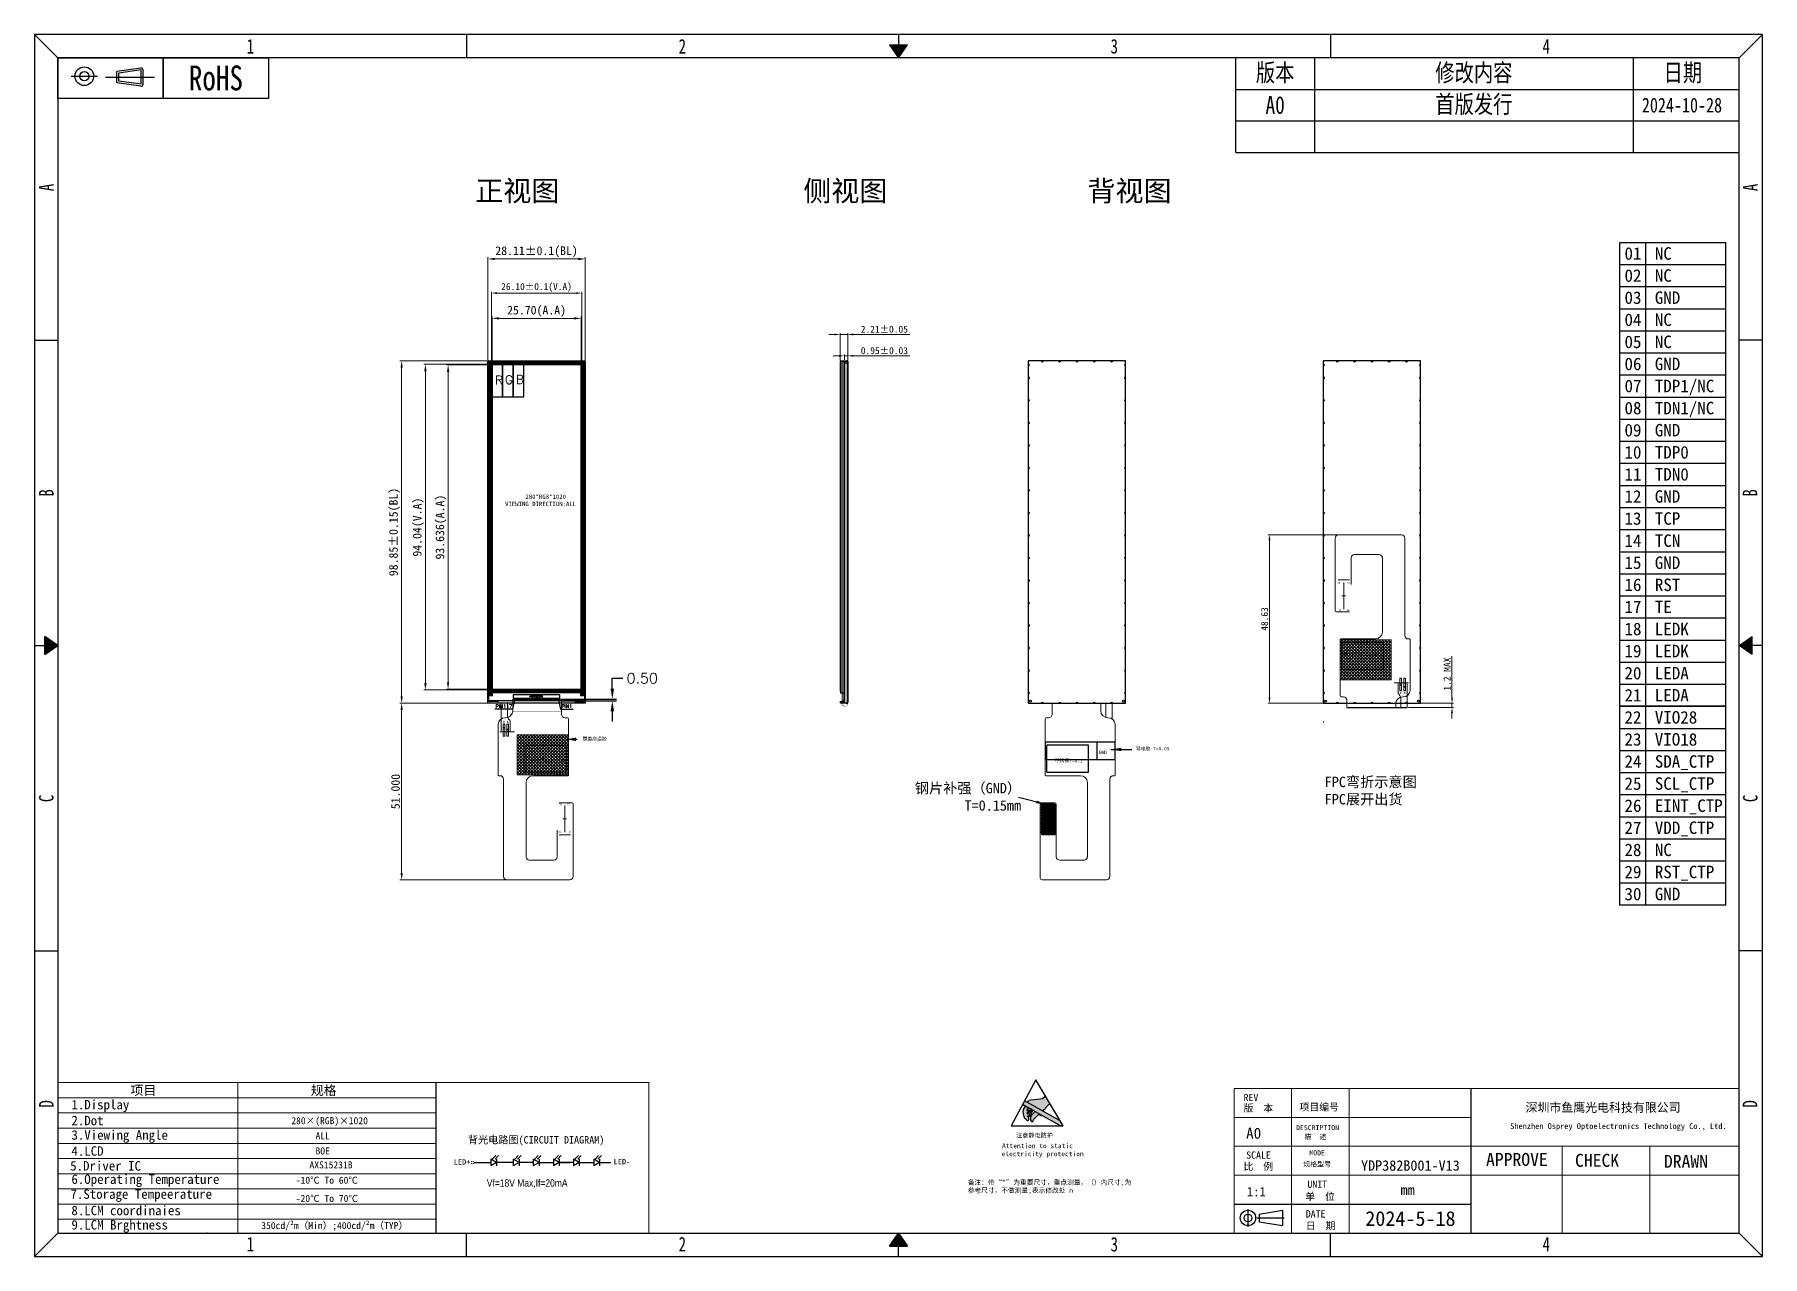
# Model space of a CAD drawing. Extents: x -8079 to -7581, y 1300 to 1653.
import ezdxf

# ---------------------------------------------------------------- set-up
doc = ezdxf.new("R2010")
doc.units = 0
doc.header["$LTSCALE"] = 0.3
doc.header["$PDMODE"] = 3
doc.layers.get('0').update_dxf_attribs({"linetype": 'CONTINUOUS'})
doc.layers.get('DEFPOINTS').update_dxf_attribs({"linetype": 'CONTINUOUS'})
for name, color, linetype, lineweight in [('DIM', 1, 'CONTINUOUS', 9), ('hatch', 56, 'CONTINUOUS', 9), ('胶框', 7, 'CONTINUOUS', 18)]:
    doc.layers.add(name, color=color, linetype=linetype, lineweight=lineweight)
for name, color, linetype in [('FPC', 30, 'CONTINUOUS'), ('LED', 6, 'CONTINUOUS'), ('TEXT', 230, 'CONTINUOUS'), ('TFT', 7, 'CONTINUOUS'), ('铁框', 142, 'CONTINUOUS'), ('黑胶', 5, 'CONTINUOUS')]:
    doc.layers.add(name, color=color, linetype=linetype)
doc.styles.add('C-E02$0$RT', font='ROMANT.SHX')
doc.styles.add('GPO', font='simhei.ttf')
doc.styles.get("Standard").update_dxf_attribs({"font": 'romand.shx'})
doc.styles.add('STYLE1', font='')
doc.styles.add('宋体', font='')
doc.styles.add('宝明', font='simhei.ttf')
doc.styles.add('标题', font='simhei.ttf')
doc.styles.get('STYLE1').set_extended_font_data('Technic')
doc.styles.get('宋体').set_extended_font_data('SimSun')
doc.dimstyles.new('ISO-25', dxfattribs={"dimtxt": 2.5, "dimasz": 2.5, "dimexe": 1.25, "dimexo": 0.625, "dimtad": 1, "dimtxsty": 'Standard', "dimcen": 2.5, "dimadec": 0, "dimazin": 0, "dimtfac": 1, "dimtmove": 0, "dimatfit": 3, "dimfxl": 1, "dimarcsym": 0})
doc.dimstyles.get("Standard").update_dxf_attribs({"dimtxt": 0.18, "dimasz": 0.18, "dimexe": 0.18, "dimexo": 0.0625, "dimgap": 0.09, "dimtad": 0, "dimtih": 1, "dimtoh": 1, "dimdec": 4, "dimzin": 0, "dimdsep": 46, "dimtxsty": 'Standard', "dimcen": 0.09, "dimadec": 0, "dimazin": 0, "dimtfac": 1, "dimtdec": 4, "dimtofl": 0, "dimtmove": 0, "dimatfit": 3, "dimfxl": 1, "dimtolj": 1, "dimtzin": 0, "dimarcsym": 0})
doc.dimstyles.new('STANDARD 03$0', dxfattribs={"dimscale": 0, "dimtxt": 1.5, "dimasz": 1.3, "dimexe": 0.8, "dimexo": 0.5, "dimgap": 0.5, "dimtad": 1, "dimzin": 0, "dimdsep": 46, "dimtxsty": 'C-E02$0$RT', "dimcen": 1, "dimclrd": 3, "dimclre": 3, "dimclrt": 3, "dimadec": 0, "dimazin": 0, "dimtfac": 1, "dimtmove": 0, "dimatfit": 3, "dimfxl": 1, "dimtolj": 1, "dimtzin": 0, "dimlwd": -1, "dimarcsym": 0})
pattern_1 = [(45, (-592.05766, 161.0783), (-0.1122532, 0.1122532), [])]

msp = doc.modelspace()

# ---------------------------------------------------------------- texts
at = {"color": 0, "style": '宋体', "width": 0.75}
for s, p in [('1', (-8018.2522, 1647.5348)), ('2', (-7893.5407, 1647.5348)), ('3', (-7768.8292, 1647.5348)), ('4', (-7644.1177, 1647.5348)), ('1', (-8018.2522, 1301.7594)), ('2', (-7893.5407, 1301.7594)), ('3', (-7768.8292, 1301.7128)), ('4', (-7644.1177, 1301.7594))]:
    msp.add_text(s, height=4.199, dxfattribs=at).set_placement(p)
at = {"color": 0, "lineweight": -3, "style": 'GPO', "width": 0.8}
msp.add_text('2024-10-28', height=4.25508, dxfattribs=at).set_placement((-7615.4542, 1630.5304))
at = {"color": 0, "style": '宋体', "width": 0.75}
for s, p in [('A', (-8073.9988, 1607.8155)), ('A', (-7582.0268, 1607.8155)), ('B', (-8073.9988, 1519.6357)), ('B', (-7582.1435, 1519.6357)), ('C', (-8073.9988, 1431.4558)), ('C', (-7582.0502, 1431.4558)), ('D', (-8073.9988, 1343.276)), ('D', (-7582.1435, 1343.276))]:
    msp.add_text(s, height=4.199, rotation=90, dxfattribs=at).set_placement(p)
at = {"color": 7, "linetype": 'Continuous', "style": '宋体'}
for s, p in [('01', (-7620.4731, 1588.0287)), ('02', (-7620.4731, 1581.6527)), ('03', (-7620.4731, 1575.2767)), ('04', (-7620.4731, 1568.9007)), ('05', (-7620.4731, 1562.5247)), ('06', (-7620.4731, 1556.1487)), ('07', (-7620.4731, 1549.7727)), ('TDP1/NC', (-7611.7167, 1549.7727)), ('08', (-7620.4731, 1543.3966)), ('09', (-7620.4731, 1537.0206)), ('10', (-7620.4731, 1530.6446)), ('TDP0', (-7611.7167, 1530.6446)), ('11', (-7620.4731, 1524.2686)), ('12', (-7620.4731, 1517.8926)), ('13', (-7620.4731, 1511.5166)), ('TCP', (-7611.7167, 1511.5166)), ('14', (-7620.4731, 1505.1405)), ('TCN', (-7611.7167, 1505.1405)), ('15', (-7620.4731, 1498.7645)), ('16', (-7620.4731, 1492.3885)), ('RST', (-7611.7167, 1492.3885)), ('17', (-7620.4731, 1486.0125)), ('18', (-7620.4731, 1479.6365)), ('19', (-7620.4731, 1473.2605)), ('20', (-7620.4731, 1466.8845)), ('21', (-7620.4731, 1460.5084)), ('22', (-7620.4731, 1454.1324)), ('23', (-7620.4731, 1447.7564)), ('VIO18', (-7611.7167, 1447.7564)), ('24', (-7620.4731, 1441.3804)), ('SDA_CTP', (-7611.7167, 1441.3804)), ('25', (-7620.4731, 1435.0044)), ('26', (-7620.4731, 1428.6284)), ('EINT_CTP', (-7611.7167, 1428.6284)), ('27', (-7620.4731, 1422.2523)), ('28', (-7620.4731, 1415.8763)), ('29', (-7620.4731, 1409.5003)), ('30', (-7620.4731, 1403.1243))]:
    msp.add_text(s, height=3.60462, dxfattribs=at).set_placement(p)
at = {"color": 5, "linetype": 'Continuous', "style": '宋体'}
for p in [(-7611.7167, 1588.0287), (-7611.7167, 1581.6527), (-7611.7167, 1568.9007), (-7611.7167, 1562.5247), (-7611.7167, 1415.8763)]:
    msp.add_text('NC', height=3.60462, dxfattribs=at).set_placement(p)
at = {"color": 1, "linetype": 'Continuous', "style": '宋体'}
for s, p in [('GND', (-7611.7167, 1575.2767)), ('GND', (-7611.7167, 1556.1487)), ('TDN1/NC', (-7611.7167, 1543.3966)), ('GND', (-7611.7167, 1537.0206)), ('TDN0', (-7611.7167, 1524.2686)), ('GND', (-7611.7167, 1517.8926)), ('TE', (-7611.7167, 1486.0125)), ('LEDK', (-7611.7167, 1479.6365)), ('LEDA', (-7611.7167, 1466.8845)), ('LEDA', (-7611.7167, 1460.5084)), ('VIO28', (-7611.7167, 1454.1324)), ('VDD_CTP', (-7611.7167, 1422.2523)), ('GND', (-7611.7167, 1403.1243))]:
    msp.add_text(s, height=3.60462, dxfattribs=at).set_placement(p)
at = {"color": 3, "linetype": 'Continuous', "style": '宋体'}
for s, p in [('GND', (-7611.7167, 1498.7645)), ('LEDK', (-7611.7167, 1473.2605)), ('SCL_CTP', (-7611.7167, 1435.0044)), ('RST_CTP', (-7611.7167, 1409.5003))]:
    msp.add_text(s, height=3.60462, dxfattribs=at).set_placement(p)
at = {"color": 0, "linetype": 'Continuous', "style": '宋体'}
for s, height, p in [('REV', 2.09196, (-7730.4514, 1345.1337)), ('版  本', 2.09196, (-7730.4514, 1342.0905)), ('项目编号', 2.09196, (-7714.3157, 1342.3752)), ('DESCRIPTION', 1.441111, (-7715.2919, 1336.7623)), ('Attention to static', 1.375168, (-7800.1784, 1331.5574)), ('注意静电防护', 1.26261, (-7796.1022, 1334.6239)), ('描  述', 1.44111, (-7712.8173, 1334.128)), ('electricity protection', 1.375168, (-7800.2859, 1329.2348)), ('比  例', 2.09196, (-7730.4514, 1325.2406)), ('SCALE', 2.09196, (-7729.6926, 1328.5182)), ('规格型号', 1.44111, (-7713.2297, 1326.2272)), ('MODE', 1.44111, (-7711.4645, 1329.4804)), ('UNIT', 2.09196, (-7712.0063, 1320.1272)), ('单  位', 2.09196, (-7712.6249, 1316.5655)), ('DATE', 2.09196, (-7712.4877, 1311.5309)), ('日  期', 2.09196, (-7712.4877, 1308.1219))]:
    msp.add_text(s, height=height, dxfattribs=at).set_placement(p)
at = {"color": 0, "linetype": 'ByBlock', "lineweight": 5, "style": '宋体'}
for s, height, p in [('A0', 3.20124, (-7729.7072, 1334.258)), ('1:1', 2.6677, (-7729.4804, 1317.6803)), ('mm', 2.99308, (-7685.1097, 1318.0234))]:
    msp.add_text(s, height=height, dxfattribs=at).set_placement(p)
at = {"color": 7, "style": '宋体'}
msp.add_text('Shenzhen Osprey Optoelectronics Technology Co., Ltd.', height=1.682262, dxfattribs=at).set_placement((-7653.468, 1337.0906))
at = {"color": 7, "linetype": 'ByBlock', "lineweight": 5, "style": '宋体'}
msp.add_text('YDP382B001-V13', height=2.993076, dxfattribs=at).set_placement((-7696.535, 1325.0608))
at = {"color": 0, "lineweight": 0, "style": '宋体'}
for s, p in [('APPROVE', (-7660.443, 1326.4308)), ('CHECK', (-7634.7536, 1326.1797)), ('DRAWN', (-7609.0865, 1325.8882))]:
    msp.add_text(s, height=3.74427, dxfattribs=at).set_placement(p)
at = {"color": 0, "lineweight": -3, "style": '宋体'}
msp.add_text('2024-5-18', height=4.25508, dxfattribs=at).set_placement((-7695.2983, 1309.1215))
at = {"color": 0, "lineweight": -3, "insert": (-8027.1373, 1640.4365), "char_height": 7.191079, "width": 30.421947, "attachment_point": 5}
msp.add_mtext('{\\fSimSun|b1|i0|c0|p2;\\W0.8;RoHS}', dxfattribs=at)
at = {"color": 0, "lineweight": -3, "char_height": 5.106091, "attachment_point": 5, "style": 'GPO'}
for s, insert, width in [('{\\fSimSun|b1|i0|c134|p2;\\W0.8;版本}', (-7721.3235, 1641.7569), 22.688969), ('{\\fSimSun|b1|i0|c134|p2;\\W0.8;修改内容}', (-7663.9597, 1641.751), 92.038624), ('{\\fSimSun|b1|i0|c134|p2;\\W0.8;日期}', (-7603.6042, 1641.751), 28.672421), ('{\\fSimSun|b1|i0|c134|p2;\\W0.8;首版发行}', (-7663.9597, 1632.6406), 92.038624), ('{\\W0.8;\\fSimSun|b1|i0|c134|p2;A0}', (-7721.3235, 1632.6465), 22.688969)]:
    msp.add_mtext(s, dxfattribs=dict(at, insert=insert, width=width))
at = {"char_height": 5.928526, "width": 107.54837, "attachment_point": 1, "style": '标题'}
for s, insert in [('{\\fSimHei|b0|i0|c134|p2;正视图}', (-7952.2402, 1610.8619)), ('{\\fSimHei|b0|i0|c134|p2;侧视图}', (-7857.5469, 1610.8619)), ('{\\fSimHei|b0|i0|c134|p2;背视图}', (-7775.5115, 1610.8619))]:
    msp.add_mtext(s, dxfattribs=dict(at, insert=insert))
for s, insert, char_height, width, attachment_point in [('{\\fSimSun|b0|i0|c134|p2;      280*RGB*1020\\PVIEWING DIRECTION:ALL}', (-7943.6418, 1520.2429), 1.248, 25.752424, 1), ('{\\fSimHei|b0|i0|c134|p49;\\C1;钢片补强（GND）\\PT=0.15mm}', (-7794.6801, 1436.9963, 0), 3, 184.494201, 3)]:
    msp.add_mtext(s, dxfattribs=dict(insert=insert, char_height=char_height, width=width, attachment_point=attachment_point))
at = {"color": 0, "ltscale": 3, "insert": (-7810.0883, 1322.3825), "char_height": 1.385271, "width": 42.48269, "attachment_point": 1, "style": '宋体'}
msp.add_mtext('备注：带“*”为重要尺寸，重点测量，（）内尺寸,为参考尺寸，不做测量,表示修改处 n', dxfattribs=at)
at = {"layer": 'DIM', "color": 4, "style": '宝明'}
msp.add_text('元件区t=1.0 MAX', height=1, rotation=180, dxfattribs=at).set_placement((-7691.5641, 1474.6867, 0))
at = {"layer": 'DIM', "color": 2, "style": '宋体'}
for s, p in [('A', (-7684.7775, 1463.4484, 0)), ('K', (-7683.7016, 1463.4484, 0))]:
    msp.add_text(s, height=0.75, rotation=180, dxfattribs=at).set_placement(p)
at = {"layer": 'DIM', "color": 2}
for s, height, style, p in [('K', 0.75, '宋体', (-7944.2578, 1454.1865)), ('A', 0.75, '宋体', (-7943.1819, 1454.1865)), ('覆盖高温胶', 1, '宝明', (-7921.2823, 1449.2447)), ('GND', 1, '宝明', (-7772.2645, 1445.3423))]:
    msp.add_text(s, height=height, dxfattribs=dict(at, style=style)).set_placement(p)
at = {"layer": 'DIM', "color": 4, "style": '宝明'}
for s, p in [('导电胶 T=0.05', (-7761.5161, 1446.4028)), ('元件区t=1.0 MAX', (-7936.3953, 1442.9482)), ('不锈钢T=0.1', (-7784.9837, 1442.9482))]:
    msp.add_text(s, height=1, dxfattribs=at).set_placement(p)
at = {"layer": 'DIM', "color": 0, "style": '宋体'}
for s, height, p in [('  项目', 2.73074, (-8055.4947, 1346.8977)), ('规格', 2.73074, (-7999.7526, 1346.8751)), ('  1.Display', 2.730742, (-8072.5601, 1342.7616)), ('  2.Dot', 2.73074, (-8072.5601, 1338.1654)), ('280×(RGB)×1020', 2.031802, (-8005.3682, 1338.4789)), ('  4.LCD', 2.73074, (-8072.5601, 1329.3814)), ('  3.Viewing Angle', 2.730742, (-8072.5601, 1333.9991)), ('ALL', 2.0318, (-7998.367, 1334.1223)), (' 5.Driver IC', 2.730742, (-8071.0567, 1325.0938)), ('AXS15231B', 2.0318, (-8000.1196, 1325.7266)), ('BOE', 2.0318, (-7998.3761, 1329.7372)), ('  6.Operating Temperature', 2.730742, (-8072.5601, 1321.241)), ('-10℃ To 60℃', 2.031802, (-8004.0833, 1321.2961)), (' 7.Storage Tempeerature', 2.730742, (-8070.9731, 1316.9394)), ('-20℃ To 70℃', 2.031802, (-8004.0833, 1316.0347)), ('  8.LCM coordinaies', 2.730742, (-8072.5601, 1312.1994)), ('  9.LCM Brghtness', 2.730742, (-8072.5601, 1308.0633)), ('350cd/²m（Min）;400cd/²m（TYP）', 2.031802, (-8014.0493, 1308.2035))]:
    msp.add_text(s, height=height, dxfattribs=at).set_placement(p)
at = {"layer": 'DIM', "color": 2, "char_height": 1}
for s, insert, attachment_point in [('PIN{\\Ftxt,bigfont|c134;117}', (-7946.3586, 1458.6543), 7), ('PIN1', (-7924.2974, 1458.6511), 9)]:
    msp.add_mtext(s, dxfattribs=dict(at, insert=insert, attachment_point=attachment_point))
at = {"layer": 'DIM', "color": 1, "linetype": 'Continuous', "insert": (-7707.0142, 1438.7912), "char_height": 3, "width": 38.920836, "attachment_point": 1}
msp.add_mtext('{\\fSimSun|b0|i0|c134|p2;FPC弯折示意图\\PFPC展开出货}', dxfattribs=at)
at = {"layer": 'FPC', "color": 1}
for s, style, p in [('背光电路图(CIRCUIT DIAGRAM)', '宋体', (-7954.3653, 1332.8997)), ('Vf=18V Max,If=20mA', 'STYLE1', (-7948.9278, 1320.4415))]:
    msp.add_text(s, height=2.141254, dxfattribs=dict(at, style=style)).set_placement(p)
at = {"layer": 'hatch', "color": 0, "insert": (-7649.0228, 1344.5497), "char_height": 2.523392, "width": 70.807984, "attachment_point": 1, "style": '宋体'}
msp.add_mtext('{\\fNSimSun|b0|i0|c134|p49;深圳市鱼鹰光电科技有限公司}', dxfattribs=at)
at = {"layer": 'LED', "color": 1, "style": '宝明'}
for s, p in [('LED+', (-7958.4647, 1326.808)), ('LED-', (-7912.3003, 1326.9026))]:
    msp.add_text(s, height=1.53036, dxfattribs=at).set_placement(p)

# ---------------------------------------------------------------- blocks, each defined once
blk = doc.blocks.new('*D3')
at = {"color": 3, "lineweight": 9}
for p, q in [((-7947.41, 1558.15), (-7947.41, 1571.6)), ((-7921.71, 1558.15), (-7921.71, 1571.6)), ((-7945.41, 1571.1), (-7923.71, 1571.1))]:
    blk.add_line(p, q, dxfattribs=at)
at = {"color": 3}
for points in [[(-7945.41, 1571.44), (-7945.41, 1570.77), (-7947.41, 1571.1)], [(-7923.71, 1571.44), (-7923.71, 1570.77), (-7921.71, 1571.1)]]:
    blk.add_solid(points, dxfattribs=at)
at = {"layer": 'DEFPOINTS', "color": 0}
for p in [(-7921.71, 1571.1), (-7947.41, 1557.65), (-7921.71, 1557.65)]:
    blk.add_point(p, dxfattribs=at)
at = {"color": 3, "insert": (-7934.56, 1573.14), "char_height": 2.5, "attachment_point": 5, "style": '宝明'}
blk.add_mtext('\\A1;25.70(A.A)', dxfattribs=at)
blk = doc.blocks.new('*D4')
at = {"color": 3, "lineweight": 9}
for p, q in [((-7947.61, 1558.25), (-7947.61, 1578.79)), ((-7946.01, 1578.39), (-7923.11, 1578.39)), ((-7921.51, 1558.25), (-7921.51, 1578.79))]:
    blk.add_line(p, q, dxfattribs=at)
at = {"color": 3}
for points in [[(-7946.01, 1578.66), (-7946.01, 1578.12), (-7947.61, 1578.39)], [(-7923.11, 1578.66), (-7923.11, 1578.12), (-7921.51, 1578.39)]]:
    blk.add_solid(points, dxfattribs=at)
at = {"layer": 'DEFPOINTS', "color": 0}
for p in [(-7921.51, 1578.39), (-7947.61, 1557.85), (-7921.51, 1557.85)]:
    blk.add_point(p, dxfattribs=at)
at = {"color": 3, "insert": (-7934.56, 1580.02), "char_height": 2, "attachment_point": 5, "style": '宝明'}
blk.add_mtext('\\A1;26.10%%P0.1(V.A)', dxfattribs=at)
blk = doc.blocks.new('*D5')
at = {"color": 3, "lineweight": 9}
for p, q in [((-7947.91, 1557.65), (-7960.6, 1557.65)), ((-7960.1, 1555.65), (-7960.1, 1466.02)), ((-7947.91, 1464.02), (-7960.6, 1464.02))]:
    blk.add_line(p, q, dxfattribs=at)
at = {"color": 3}
for points in [[(-7960.43, 1555.65), (-7959.77, 1555.65), (-7960.1, 1557.65)], [(-7960.43, 1466.02), (-7959.77, 1466.02), (-7960.1, 1464.02)]]:
    blk.add_solid(points, dxfattribs=at)
at = {"layer": 'DEFPOINTS', "color": 0}
for p in [(-7947.41, 1557.65), (-7960.1, 1464.02), (-7947.41, 1464.02)]:
    blk.add_point(p, dxfattribs=at)
at = {"color": 3, "insert": (-7962.14, 1510.83), "char_height": 2.5, "attachment_point": 5, "rotation": 90, "style": '宝明'}
blk.add_mtext('\\A1;93.636(A.A)', dxfattribs=at)
blk = doc.blocks.new('*D6')
at = {"color": 3, "lineweight": 9}
for p, q in [((-7948.11, 1557.85), (-7967.15, 1557.85)), ((-7966.65, 1555.85), (-7966.65, 1465.82)), ((-7948.11, 1463.82), (-7967.15, 1463.82))]:
    blk.add_line(p, q, dxfattribs=at)
at = {"color": 3}
for points in [[(-7966.98, 1555.85), (-7966.31, 1555.85), (-7966.65, 1557.85)], [(-7966.98, 1465.82), (-7966.31, 1465.82), (-7966.65, 1463.82)]]:
    blk.add_solid(points, dxfattribs=at)
at = {"layer": 'DEFPOINTS', "color": 0}
for p in [(-7947.61, 1557.85), (-7966.65, 1463.82), (-7947.61, 1463.82)]:
    blk.add_point(p, dxfattribs=at)
at = {"color": 3, "insert": (-7968.69, 1510.83), "char_height": 2.5, "attachment_point": 5, "rotation": 90, "style": '宝明'}
blk.add_mtext('\\A1;94.04(V.A)', dxfattribs=at)
blk = doc.blocks.new('*D7')
at = {"color": 3, "lineweight": 9}
for p, q in [((-7948.62, 1559.1), (-7948.62, 1588.75)), ((-7946.62, 1588.25), (-7922.51, 1588.25)), ((-7920.51, 1559), (-7920.51, 1588.75))]:
    blk.add_line(p, q, dxfattribs=at)
at = {"color": 3}
for points in [[(-7946.62, 1588.59), (-7946.62, 1587.92), (-7948.62, 1588.25)], [(-7922.51, 1588.59), (-7922.51, 1587.92), (-7920.51, 1588.25)]]:
    blk.add_solid(points, dxfattribs=at)
at = {"layer": 'DEFPOINTS', "color": 0}
for p in [(-7920.51, 1588.25), (-7948.62, 1558.6), (-7920.51, 1558.5)]:
    blk.add_point(p, dxfattribs=at)
at = {"color": 3, "insert": (-7934.56, 1590.29), "char_height": 2.5, "attachment_point": 5, "style": '宝明'}
blk.add_mtext('\\A1;28.11%%P0.1(BL)', dxfattribs=at)
blk = doc.blocks.new('*D8')
at = {"color": 3, "lineweight": 9}
for p, q in [((-7948.69, 1558.85), (-7974.01, 1558.85)), ((-7973.51, 1556.85), (-7973.51, 1462)), ((-7947.56, 1460), (-7974.01, 1460))]:
    blk.add_line(p, q, dxfattribs=at)
at = {"color": 3}
for points in [[(-7973.84, 1556.85), (-7973.18, 1556.85), (-7973.51, 1558.85)], [(-7973.84, 1462), (-7973.18, 1462), (-7973.51, 1460)]]:
    blk.add_solid(points, dxfattribs=at)
at = {"layer": 'DEFPOINTS', "color": 0}
for p in [(-7948.19, 1558.85), (-7973.51, 1460), (-7947.06, 1460)]:
    blk.add_point(p, dxfattribs=at)
at = {"color": 3, "insert": (-7975.55, 1509.43), "char_height": 2.5, "attachment_point": 5, "rotation": 90, "style": '宝明'}
blk.add_mtext('\\A1;98.85%%P0.15(BL)', dxfattribs=at)
blk = doc.blocks.new('fsaf')
h = blk.add_hatch()
h.set_pattern_fill('ANSI31', color=256, scale=0.05, style=0)
h.set_pattern_definition(pattern_1)
h.paths.add_polyline_path([(-505.79, 239.62), (-506.59, 239.62), (-506.59, 238.82), (-505.79, 238.82)])
h.paths.add_polyline_path([(-506.24, 239.02), (-506.24, 239.17), (-506.39, 239.17), (-506.39, 239.27), (-506.24, 239.27), (-506.24, 239.42), (-506.14, 239.42), (-506.14, 239.27), (-505.99, 239.27), (-505.99, 239.17), (-506.14, 239.17), (-506.14, 239.02)], flags=16)
h = blk.add_hatch()
h.set_pattern_fill('ANSI31', color=256, scale=0.05, style=0)
h.set_pattern_definition(pattern_1)
h.paths.add_polyline_path([(-479.58, 239.62), (-480.38, 239.62), (-480.38, 238.82), (-479.58, 238.82)])
h.paths.add_polyline_path([(-480.18, 239.27), (-480.03, 239.27), (-480.03, 239.42), (-479.93, 239.42), (-479.93, 239.27), (-479.78, 239.27), (-479.78, 239.17), (-479.93, 239.17), (-479.93, 239.02), (-480.03, 239.02), (-480.03, 239.17), (-480.18, 239.17)], flags=16)
at = {"layer": 'TFT'}
h = blk.add_hatch(dxfattribs=at)
h.set_pattern_fill('ANSI36', color=256, scale=0.2, style=0)
h.set_pattern_definition([(45, (-18052.10834, -3436.1399), (0.336759605, 1.234785217), [1.5875, -0.3175, 0, -0.3175])])
h.paths.add_polyline_path([(-505.94, 240.68), (-480.24, 240.68), (-480.24, 334.31), (-505.94, 334.31)], flags=16)
h.paths.add_polyline_path([(-506.74, 335.11), (-479.43, 335.11), (-479.43, 239.77), (-506.74, 239.77)])
at = {"color": 10}
blk.add_lwpolyline([(-506.79, 335.16), (-479.38, 335.16), (-479.38, 240.12), (-506.79, 240.12)], close=True, dxfattribs=at)
for points in [[(-506.59, 239.62), (-505.79, 239.62), (-505.79, 238.82), (-506.59, 238.82)], [(-479.58, 239.62), (-480.38, 239.62), (-480.38, 238.82), (-479.58, 238.82)]]:
    blk.add_lwpolyline(points, close=True)
at = {"color": 0}
for points in [[(-506.39, 239.27), (-506.39, 239.17), (-506.24, 239.17), (-506.24, 239.02), (-506.14, 239.02), (-506.14, 239.17), (-505.99, 239.17), (-505.99, 239.27), (-506.14, 239.27), (-506.14, 239.42), (-506.24, 239.42), (-506.24, 239.27), (-506.39, 239.27)], [(-480.18, 239.27), (-480.18, 239.17), (-480.03, 239.17), (-480.03, 239.02), (-479.93, 239.02), (-479.93, 239.17), (-479.78, 239.17), (-479.78, 239.27), (-479.93, 239.27), (-479.93, 239.42), (-480.03, 239.42), (-480.03, 239.27), (-480.18, 239.27)]]:
    blk.add_lwpolyline(points, dxfattribs=at)
for points in [[(-499.88, 237.66), (-499.88, 237.58), (-499.55, 237.58), (-499.55, 237.46), (-499.48, 237.46), (-499.48, 237.86), (-499.55, 237.86), (-499.55, 237.66), (-499.88, 237.66)], [(-499.44, 237.46), (-499.37, 237.46), (-499.37, 237.86), (-499.44, 237.86), (-499.44, 237.46)], [(-499.33, 237.46), (-499.26, 237.46), (-499.26, 237.86), (-499.33, 237.86), (-499.33, 237.46)], [(-499.22, 237.46), (-499.15, 237.46), (-499.15, 237.86), (-499.22, 237.86), (-499.22, 237.46)], [(-499.11, 237.46), (-499.04, 237.46), (-499.04, 237.86), (-499.11, 237.86), (-499.11, 237.46)], [(-499, 237.46), (-498.93, 237.46), (-498.93, 237.86), (-499, 237.86), (-499, 237.46)], [(-498.89, 237.46), (-498.82, 237.46), (-498.82, 237.86), (-498.89, 237.86), (-498.89, 237.46)], [(-498.78, 237.46), (-498.71, 237.46), (-498.71, 237.86), (-498.78, 237.86), (-498.78, 237.46)], [(-498.67, 237.46), (-498.6, 237.46), (-498.6, 237.86), (-498.67, 237.86), (-498.67, 237.46)], [(-498.56, 237.46), (-498.49, 237.46), (-498.49, 237.86), (-498.56, 237.86), (-498.56, 237.46)], [(-498.45, 237.46), (-498.38, 237.46), (-498.38, 237.86), (-498.45, 237.86), (-498.45, 237.46)], [(-498.34, 237.46), (-498.27, 237.46), (-498.27, 237.86), (-498.34, 237.86), (-498.34, 237.46)], [(-498.23, 237.46), (-498.16, 237.46), (-498.16, 237.86), (-498.23, 237.86), (-498.23, 237.46)], [(-498.12, 237.46), (-498.05, 237.46), (-498.05, 237.86), (-498.12, 237.86), (-498.12, 237.46)], [(-498.01, 237.46), (-497.94, 237.46), (-497.94, 237.86), (-498.01, 237.86), (-498.01, 237.46)], [(-497.9, 237.46), (-497.83, 237.46), (-497.83, 237.86), (-497.9, 237.86), (-497.9, 237.46)], [(-497.79, 237.46), (-497.72, 237.46), (-497.72, 237.86), (-497.79, 237.86), (-497.79, 237.46)], [(-497.68, 237.46), (-497.61, 237.46), (-497.61, 237.86), (-497.68, 237.86), (-497.68, 237.46)], [(-497.57, 237.46), (-497.5, 237.46), (-497.5, 237.86), (-497.57, 237.86), (-497.57, 237.46)], [(-497.46, 237.46), (-497.39, 237.46), (-497.39, 237.86), (-497.46, 237.86), (-497.46, 237.46)], [(-497.35, 237.46), (-497.28, 237.46), (-497.28, 237.86), (-497.35, 237.86), (-497.35, 237.46)], [(-497.24, 237.46), (-497.17, 237.46), (-497.17, 237.86), (-497.24, 237.86), (-497.24, 237.46)], [(-497.13, 237.46), (-497.06, 237.46), (-497.06, 237.86), (-497.13, 237.86), (-497.13, 237.46)], [(-497.02, 237.46), (-496.95, 237.46), (-496.95, 237.86), (-497.02, 237.86), (-497.02, 237.46)], [(-496.91, 237.46), (-496.84, 237.46), (-496.84, 237.86), (-496.91, 237.86), (-496.91, 237.46)], [(-496.8, 237.46), (-496.73, 237.46), (-496.73, 237.86), (-496.8, 237.86), (-496.8, 237.46)], [(-496.69, 237.46), (-496.62, 237.46), (-496.62, 237.86), (-496.69, 237.86), (-496.69, 237.46)], [(-496.58, 237.46), (-496.51, 237.46), (-496.51, 237.86), (-496.58, 237.86), (-496.58, 237.46)], [(-496.47, 237.46), (-496.4, 237.46), (-496.4, 237.86), (-496.47, 237.86), (-496.47, 237.46)], [(-496.36, 237.46), (-496.29, 237.46), (-496.29, 237.86), (-496.36, 237.86), (-496.36, 237.46)], [(-496.25, 237.46), (-496.18, 237.46), (-496.18, 237.86), (-496.25, 237.86), (-496.25, 237.46)], [(-496.14, 237.46), (-496.07, 237.46), (-496.07, 237.86), (-496.14, 237.86), (-496.14, 237.46)], [(-496.03, 237.46), (-495.96, 237.46), (-495.96, 237.86), (-496.03, 237.86), (-496.03, 237.46)], [(-495.92, 237.46), (-495.85, 237.46), (-495.85, 237.86), (-495.92, 237.86), (-495.92, 237.46)], [(-495.81, 237.46), (-495.74, 237.46), (-495.74, 237.86), (-495.81, 237.86), (-495.81, 237.46)], [(-495.7, 237.46), (-495.63, 237.46), (-495.63, 237.86), (-495.7, 237.86), (-495.7, 237.46)], [(-495.59, 237.46), (-495.52, 237.46), (-495.52, 237.86), (-495.59, 237.86), (-495.59, 237.46)], [(-495.48, 237.46), (-495.41, 237.46), (-495.41, 237.86), (-495.48, 237.86), (-495.48, 237.46)], [(-495.37, 237.46), (-495.3, 237.46), (-495.3, 237.86), (-495.37, 237.86), (-495.37, 237.46)], [(-495.26, 237.46), (-495.19, 237.46), (-495.19, 237.86), (-495.26, 237.86), (-495.26, 237.46)], [(-495.15, 237.46), (-495.08, 237.46), (-495.08, 237.86), (-495.15, 237.86), (-495.15, 237.46)], [(-495.04, 237.46), (-494.97, 237.46), (-494.97, 237.86), (-495.04, 237.86), (-495.04, 237.46)], [(-494.93, 237.46), (-494.86, 237.46), (-494.86, 237.86), (-494.93, 237.86), (-494.93, 237.46)], [(-494.82, 237.46), (-494.75, 237.46), (-494.75, 237.86), (-494.82, 237.86), (-494.82, 237.46)], [(-494.71, 237.46), (-494.64, 237.46), (-494.64, 237.86), (-494.71, 237.86), (-494.71, 237.46)], [(-494.6, 237.46), (-494.53, 237.46), (-494.53, 237.86), (-494.6, 237.86), (-494.6, 237.46)], [(-494.49, 237.46), (-494.42, 237.46), (-494.42, 237.86), (-494.49, 237.86), (-494.49, 237.46)], [(-494.38, 237.46), (-494.31, 237.46), (-494.31, 237.86), (-494.38, 237.86), (-494.38, 237.46)], [(-494.27, 237.46), (-494.2, 237.46), (-494.2, 237.86), (-494.27, 237.86), (-494.27, 237.46)], [(-494.16, 237.46), (-494.09, 237.46), (-494.09, 237.86), (-494.16, 237.86), (-494.16, 237.46)], [(-494.05, 237.46), (-493.98, 237.46), (-493.98, 237.86), (-494.05, 237.86), (-494.05, 237.46)], [(-493.94, 237.46), (-493.87, 237.46), (-493.87, 237.86), (-493.94, 237.86), (-493.94, 237.46)], [(-493.83, 237.46), (-493.76, 237.46), (-493.76, 237.86), (-493.83, 237.86), (-493.83, 237.46)], [(-493.72, 237.46), (-493.65, 237.46), (-493.65, 237.86), (-493.72, 237.86), (-493.72, 237.46)], [(-493.61, 237.46), (-493.54, 237.46), (-493.54, 237.86), (-493.61, 237.86), (-493.61, 237.46)], [(-493.5, 237.46), (-493.43, 237.46), (-493.43, 237.86), (-493.5, 237.86), (-493.5, 237.46)], [(-493.39, 237.46), (-493.32, 237.46), (-493.32, 237.86), (-493.39, 237.86), (-493.39, 237.46)], [(-493.28, 237.46), (-493.21, 237.46), (-493.21, 237.86), (-493.28, 237.86), (-493.28, 237.46)], [(-493.17, 237.46), (-493.1, 237.46), (-493.1, 237.86), (-493.17, 237.86), (-493.17, 237.46)], [(-493.06, 237.46), (-492.99, 237.46), (-492.99, 237.86), (-493.06, 237.86), (-493.06, 237.46)], [(-492.95, 237.46), (-492.88, 237.46), (-492.88, 237.86), (-492.95, 237.86), (-492.95, 237.46)], [(-492.84, 237.46), (-492.77, 237.46), (-492.77, 237.86), (-492.84, 237.86), (-492.84, 237.46)], [(-492.73, 237.46), (-492.66, 237.46), (-492.66, 237.86), (-492.73, 237.86), (-492.73, 237.46)], [(-492.62, 237.46), (-492.55, 237.46), (-492.55, 237.86), (-492.62, 237.86), (-492.62, 237.46)], [(-492.51, 237.46), (-492.44, 237.46), (-492.44, 237.86), (-492.51, 237.86), (-492.51, 237.46)], [(-492.4, 237.46), (-492.33, 237.46), (-492.33, 237.86), (-492.4, 237.86), (-492.4, 237.46)], [(-492.29, 237.46), (-492.22, 237.46), (-492.22, 237.86), (-492.29, 237.86), (-492.29, 237.46)], [(-492.18, 237.46), (-492.11, 237.46), (-492.11, 237.86), (-492.18, 237.86), (-492.18, 237.46)], [(-492.07, 237.46), (-492, 237.46), (-492, 237.86), (-492.07, 237.86), (-492.07, 237.46)], [(-491.96, 237.46), (-491.89, 237.46), (-491.89, 237.86), (-491.96, 237.86), (-491.96, 237.46)], [(-491.85, 237.46), (-491.78, 237.46), (-491.78, 237.86), (-491.85, 237.86), (-491.85, 237.46)], [(-491.74, 237.46), (-491.67, 237.46), (-491.67, 237.86), (-491.74, 237.86), (-491.74, 237.46)], [(-491.63, 237.46), (-491.56, 237.46), (-491.56, 237.86), (-491.63, 237.86), (-491.63, 237.46)], [(-491.52, 237.46), (-491.45, 237.46), (-491.45, 237.86), (-491.52, 237.86), (-491.52, 237.46)], [(-491.41, 237.46), (-491.34, 237.46), (-491.34, 237.86), (-491.41, 237.86), (-491.41, 237.46)], [(-491.3, 237.46), (-491.23, 237.46), (-491.23, 237.86), (-491.3, 237.86), (-491.3, 237.46)], [(-491.19, 237.46), (-491.12, 237.46), (-491.12, 237.86), (-491.19, 237.86), (-491.19, 237.46)], [(-491.08, 237.46), (-491.01, 237.46), (-491.01, 237.86), (-491.08, 237.86), (-491.08, 237.46)], [(-490.97, 237.46), (-490.9, 237.46), (-490.9, 237.86), (-490.97, 237.86), (-490.97, 237.46)], [(-490.86, 237.46), (-490.79, 237.46), (-490.79, 237.86), (-490.86, 237.86), (-490.86, 237.46)], [(-490.75, 237.46), (-490.68, 237.46), (-490.68, 237.86), (-490.75, 237.86), (-490.75, 237.46)], [(-490.64, 237.46), (-490.57, 237.46), (-490.57, 237.86), (-490.64, 237.86), (-490.64, 237.46)], [(-490.53, 237.46), (-490.46, 237.46), (-490.46, 237.86), (-490.53, 237.86), (-490.53, 237.46)], [(-490.42, 237.46), (-490.35, 237.46), (-490.35, 237.86), (-490.42, 237.86), (-490.42, 237.46)], [(-490.31, 237.46), (-490.24, 237.46), (-490.24, 237.86), (-490.31, 237.86), (-490.31, 237.46)], [(-490.2, 237.46), (-490.13, 237.46), (-490.13, 237.86), (-490.2, 237.86), (-490.2, 237.46)], [(-490.09, 237.46), (-490.02, 237.46), (-490.02, 237.86), (-490.09, 237.86), (-490.09, 237.46)], [(-489.98, 237.46), (-489.91, 237.46), (-489.91, 237.86), (-489.98, 237.86), (-489.98, 237.46)], [(-489.87, 237.46), (-489.8, 237.46), (-489.8, 237.86), (-489.87, 237.86), (-489.87, 237.46)], [(-489.76, 237.46), (-489.69, 237.46), (-489.69, 237.86), (-489.76, 237.86), (-489.76, 237.46)], [(-489.65, 237.46), (-489.58, 237.46), (-489.58, 237.86), (-489.65, 237.86), (-489.65, 237.46)], [(-489.54, 237.46), (-489.47, 237.46), (-489.47, 237.86), (-489.54, 237.86), (-489.54, 237.46)], [(-489.43, 237.46), (-489.36, 237.46), (-489.36, 237.86), (-489.43, 237.86), (-489.43, 237.46)], [(-489.32, 237.46), (-489.25, 237.46), (-489.25, 237.86), (-489.32, 237.86), (-489.32, 237.46)], [(-489.21, 237.46), (-489.14, 237.46), (-489.14, 237.86), (-489.21, 237.86), (-489.21, 237.46)], [(-489.1, 237.46), (-489.03, 237.46), (-489.03, 237.86), (-489.1, 237.86), (-489.1, 237.46)], [(-488.99, 237.46), (-488.92, 237.46), (-488.92, 237.86), (-488.99, 237.86), (-488.99, 237.46)], [(-488.88, 237.46), (-488.81, 237.46), (-488.81, 237.86), (-488.88, 237.86), (-488.88, 237.46)], [(-488.77, 237.46), (-488.7, 237.46), (-488.7, 237.86), (-488.77, 237.86), (-488.77, 237.46)], [(-488.66, 237.46), (-488.59, 237.46), (-488.59, 237.86), (-488.66, 237.86), (-488.66, 237.46)], [(-488.55, 237.46), (-488.48, 237.46), (-488.48, 237.86), (-488.55, 237.86), (-488.55, 237.46)], [(-488.44, 237.46), (-488.37, 237.46), (-488.37, 237.86), (-488.44, 237.86), (-488.44, 237.46)], [(-488.33, 237.46), (-488.26, 237.46), (-488.26, 237.86), (-488.33, 237.86), (-488.33, 237.46)], [(-488.22, 237.46), (-488.15, 237.46), (-488.15, 237.86), (-488.22, 237.86), (-488.22, 237.46)], [(-488.11, 237.46), (-488.04, 237.46), (-488.04, 237.86), (-488.11, 237.86), (-488.11, 237.46)], [(-488, 237.46), (-487.93, 237.46), (-487.93, 237.86), (-488, 237.86), (-488, 237.46)], [(-487.89, 237.46), (-487.82, 237.46), (-487.82, 237.86), (-487.89, 237.86), (-487.89, 237.46)], [(-487.78, 237.46), (-487.71, 237.46), (-487.71, 237.86), (-487.78, 237.86), (-487.78, 237.46)], [(-487.67, 237.46), (-487.6, 237.46), (-487.6, 237.86), (-487.67, 237.86), (-487.67, 237.46)], [(-487.56, 237.46), (-487.49, 237.46), (-487.49, 237.86), (-487.56, 237.86), (-487.56, 237.46)], [(-487.45, 237.46), (-487.38, 237.46), (-487.38, 237.86), (-487.45, 237.86), (-487.45, 237.46)], [(-487.34, 237.46), (-487.27, 237.46), (-487.27, 237.86), (-487.34, 237.86), (-487.34, 237.46)], [(-487.23, 237.46), (-487.16, 237.46), (-487.16, 237.86), (-487.23, 237.86), (-487.23, 237.46)], [(-487.12, 237.46), (-487.05, 237.46), (-487.05, 237.86), (-487.12, 237.86), (-487.12, 237.46)], [(-487.01, 237.46), (-486.94, 237.46), (-486.94, 237.86), (-487.01, 237.86), (-487.01, 237.46)], [(-486.9, 237.46), (-486.83, 237.46), (-486.83, 237.86), (-486.9, 237.86), (-486.9, 237.46)], [(-486.79, 237.86), (-486.79, 237.46), (-486.72, 237.46), (-486.72, 237.58), (-486.4, 237.58), (-486.4, 237.66), (-486.72, 237.66), (-486.72, 237.86), (-486.79, 237.86)]]:
    blk.add_lwpolyline(points)
at = {"layer": 'TFT'}
for points in [[(-506.89, 335.26), (-479.28, 335.26), (-479.28, 239.62), (-506.89, 239.62)], [(-506.89, 335.26), (-479.28, 335.26), (-479.28, 237.36), (-506.89, 237.36)], [(-506.74, 335.11), (-479.43, 335.11), (-479.43, 239.77), (-506.74, 239.77)], [(-506.49, 334.86), (-479.68, 334.86), (-479.68, 240.02), (-506.49, 240.02)], [(-505.94, 240.68), (-480.24, 240.68), (-480.24, 334.31), (-505.94, 334.31)], [(-499.86, 238.16), (-486.32, 238.16), (-486.32, 239.09), (-499.86, 239.09)]]:
    blk.add_lwpolyline(points, close=True, dxfattribs=at)
at = {"layer": 'TFT', "color": 1}
blk.add_lwpolyline([(-505.94, 325.13), (-502.88, 325.13), (-502.88, 334.31), (-505.94, 334.31)], close=True, dxfattribs=at)
at = {"layer": 'TFT', "color": 3}
blk.add_lwpolyline([(-502.88, 325.13), (-499.82, 325.13), (-499.82, 334.31), (-502.88, 334.31)], close=True, dxfattribs=at)
at = {"layer": 'TFT', "color": 5}
blk.add_lwpolyline([(-499.82, 325.13), (-496.76, 325.13), (-496.76, 334.31), (-499.82, 334.31)], close=True, dxfattribs=at)
at = {"layer": 'TEXT', "insert": (-495.15, 238.9), "char_height": 0.5, "attachment_point": 1}
blk.add_mtext_dynamic_manual_height_columns('AXS15231B', width=1.517, gutter_width=12.5, heights=[0], dxfattribs=at)
at = {"layer": 'TFT', "color": 1, "insert": (-505.07, 331.19), "char_height": 2.5, "width": 2.7034, "attachment_point": 1}
blk.add_mtext('R', dxfattribs=at)
at = {"layer": 'TFT', "color": 3, "insert": (-502.17, 331.31), "char_height": 2.5, "width": 2.4204, "attachment_point": 1}
blk.add_mtext('G', dxfattribs=at)
at = {"layer": 'TFT', "color": 5, "insert": (-499.06, 331.38), "char_height": 2.5, "width": 2.7034, "attachment_point": 1}
blk.add_mtext('B', dxfattribs=at)
blk = doc.blocks.new('*D9')
at = {"color": 3, "lineweight": 9}
for p, q in [((-7848.54, 1566.46), (-7850.14, 1566.46)), ((-7846.94, 1558.9), (-7846.94, 1566.86)), ((-7846.94, 1566.46), (-7844.73, 1566.46)), ((-7844.73, 1559.05), (-7844.73, 1566.86)), ((-7843.13, 1566.46), (-7826.76, 1566.46))]:
    blk.add_line(p, q, dxfattribs=at)
at = {"color": 3}
for points in [[(-7848.54, 1566.73), (-7848.54, 1566.19), (-7846.94, 1566.46)], [(-7843.13, 1566.73), (-7843.13, 1566.19), (-7844.73, 1566.46)]]:
    blk.add_solid(points, dxfattribs=at)
at = {"layer": 'DEFPOINTS', "color": 0}
for p in [(-7844.73, 1566.46), (-7846.94, 1558.5), (-7844.73, 1558.65)]:
    blk.add_point(p, dxfattribs=at)
at = {"color": 3, "insert": (-7834.15, 1567.94), "char_height": 2, "attachment_point": 5, "style": '宋体'}
blk.add_mtext('\\A1;2.21%%P0.05', dxfattribs=at)
blk = doc.blocks.new('*D10')
at = {"color": 3, "lineweight": 9}
for p, q in [((-7847.28, 1560.28), (-7848.88, 1560.28)), ((-7845.68, 1559.1), (-7845.68, 1560.68)), ((-7845.68, 1560.28), (-7844.73, 1560.28)), ((-7844.73, 1559.05), (-7844.73, 1560.68)), ((-7843.13, 1560.28), (-7826.75, 1560.28))]:
    blk.add_line(p, q, dxfattribs=at)
at = {"color": 3}
for points in [[(-7847.28, 1560.55), (-7847.28, 1560.02), (-7845.68, 1560.28)], [(-7843.13, 1560.55), (-7843.13, 1560.02), (-7844.73, 1560.28)]]:
    blk.add_solid(points, dxfattribs=at)
at = {"layer": 'DEFPOINTS', "color": 0}
for p in [(-7845.68, 1558.7), (-7844.73, 1560.28), (-7844.73, 1558.65)]:
    blk.add_point(p, dxfattribs=at)
at = {"color": 3, "insert": (-7834.14, 1561.76), "char_height": 2, "attachment_point": 5, "style": '宋体'}
blk.add_mtext('\\A1;0.95%%P0.03', dxfattribs=at)
blk = doc.blocks.new('fe123')
at = {"layer": 'DIM'}
for p, q in [((-5596.16, 1139.43), (-5596.16, 1044.39)), ((-5596.16, 1139.43), (-5596.03, 1139.43)), ((-5596.03, 1139.53), (-5596.03, 1043.89)), ((-5596.03, 1139.53), (-5595.03, 1139.53)), ((-5595.53, 1139.53), (-5595.53, 1041.63)), ((-5595.03, 1139.53), (-5595.03, 1041.63)), ((-5595.03, 1139.43), (-5594.9, 1139.43)), ((-5594.9, 1139.43), (-5594.9, 1044.39)), ((-5596.16, 1044.39), (-5596.03, 1044.39)), ((-5596.03, 1043.89), (-5595.53, 1043.89)), ((-5595.03, 1044.39), (-5594.9, 1044.39)), ((-5595.53, 1041.63), (-5595.03, 1041.63))]:
    blk.add_line(p, q, dxfattribs=at)
blk = doc.blocks.new('hgfhjg')
at = {"color": 30}
for p, q in [((5344.49, -514.53), (5341.19, -514.53)), ((5342.84, -522.99), (5342.84, -515.33)), ((5341.19, -523.79), (5344.49, -523.79)), ((5343.39, -519.16), (5342.29, -519.16))]:
    blk.add_line(p, q, dxfattribs=at)
at = {"color": 30, "char_height": 0.5, "width": 0.652, "attachment_point": 1, "rotation": 180, "style": '宋体'}
for s, insert in [('{\\fVerdana|b0|i0|c0|p34;16}', (5342.06, -515.29)), ('{\\fVerdana|b0|i0|c0|p34;15}', (5344.4, -515.29)), ('{\\fVerdana|b0|i0|c0|p34;30}', (5341.93, -523.15)), ('{\\fVerdana|b0|i0|c0|p34;1}', (5344.4, -523.15))]:
    blk.add_mtext(s, dxfattribs=dict(at, insert=insert))
blk = doc.blocks.new('*D11')
at = {"color": 3, "lineweight": 9}
for p, q in [((-7694.53, 1508.63), (-7723.37, 1508.63)), ((-7722.97, 1461.6), (-7722.97, 1507.03)), ((-7700.57, 1460), (-7723.37, 1460))]:
    blk.add_line(p, q, dxfattribs=at)
at = {"color": 3}
for points in [[(-7723.24, 1507.03), (-7722.7, 1507.03), (-7722.97, 1508.63)], [(-7723.24, 1461.6), (-7722.7, 1461.6), (-7722.97, 1460)]]:
    blk.add_solid(points, dxfattribs=at)
at = {"layer": 'DEFPOINTS', "color": 0}
for p in [(-7722.97, 1508.63), (-7694.13, 1508.63), (-7700.17, 1460)]:
    blk.add_point(p, dxfattribs=at)
at = {"color": 3, "insert": (-7724.37, 1484.32), "char_height": 2, "attachment_point": 5, "rotation": 90, "style": '宋体'}
blk.add_mtext('\\A1;48.63', dxfattribs=at)
blk = doc.blocks.new('*D12')
at = {"layer": 'DEFPOINTS', "color": 0}
for p in [(-7973.51, 1460), (-7947.06, 1460), (-7940.79, 1409)]:
    blk.add_point(p, dxfattribs=at)
at = {"layer": 'DIM', "color": 3, "lineweight": 9}
for p, q in [((-7947.56, 1460), (-7974.01, 1460)), ((-7973.51, 1411), (-7973.51, 1458)), ((-7941.29, 1409), (-7974.01, 1409))]:
    blk.add_line(p, q, dxfattribs=at)
at = {"layer": 'DIM', "color": 3}
for points in [[(-7973.84, 1458), (-7973.18, 1458), (-7973.51, 1460)], [(-7973.84, 1411), (-7973.18, 1411), (-7973.51, 1409)]]:
    blk.add_solid(points, dxfattribs=at)
at = {"layer": 'DIM', "color": 3, "insert": (-7975.27, 1434.5), "char_height": 2.5, "attachment_point": 5, "rotation": 90, "style": '宝明'}
blk.add_mtext('\\A1;51.000', dxfattribs=at)
blk = doc.blocks.new('*D13')
at = {"color": 3, "lineweight": 9}
for p, q in [((-7670.27, 1461.6), (-7670.27, 1473.62)), ((-7682.82, 1458.8), (-7669.87, 1458.8)), ((-7679.24, 1460), (-7669.87, 1460)), ((-7670.27, 1458.8), (-7670.27, 1460)), ((-7670.27, 1457.2), (-7670.27, 1455.6))]:
    blk.add_line(p, q, dxfattribs=at)
at = {"color": 3}
for points in [[(-7670.53, 1461.6), (-7670, 1461.6), (-7670.27, 1460)], [(-7670.53, 1457.2), (-7670, 1457.2), (-7670.27, 1458.8)]]:
    blk.add_solid(points, dxfattribs=at)
at = {"layer": 'DEFPOINTS', "color": 0}
for p in [(-7683.21, 1458.8, 0), (-7679.64, 1460), (-7670.27, 1460)]:
    blk.add_point(p, dxfattribs=at)
at = {"color": 3, "insert": (-7671.67, 1468.41), "char_height": 2, "attachment_point": 5, "rotation": 90, "style": '宋体'}
blk.add_mtext('\\A1;1.2 MAX', dxfattribs=at)
blk = doc.blocks.new('*D14')
at = {"layer": 'DEFPOINTS', "color": 0}
for p in [(-7927.61, 1461.2), (-7927.61, 1460.7), (-7912.69, 1461.2)]:
    blk.add_point(p, dxfattribs=at)
at = {"layer": '铁框', "lineweight": -2}
for p, q in [((-7912.69, 1464.2), (-7912.69, 1467.2)), ((-7912.69, 1467.2), (-7909.69, 1467.2)), ((-7927.31, 1461.2), (-7911.49, 1461.2)), ((-7927.31, 1460.7), (-7911.49, 1460.7)), ((-7912.69, 1457.7), (-7912.69, 1454.7))]:
    blk.add_line(p, q, dxfattribs=at)
at = {"layer": '铁框'}
for points in [[(-7913.19, 1464.2), (-7912.19, 1464.2), (-7912.69, 1461.2)], [(-7913.19, 1457.7), (-7912.19, 1457.7), (-7912.69, 1460.7)]]:
    blk.add_solid(points, dxfattribs=at)
at = {"layer": '铁框', "color": 5, "insert": (-7904.05, 1467.2), "char_height": 3, "attachment_point": 5}
blk.add_mtext('\\A1;0.50', dxfattribs=at)

# ---------------------------------------------------------------- dimensions: what is measured, and where the dimension line sits
for base, p1, p2, text, override, picture, middle in [((-7920.5062, 1588.2546), (-7948.6162, 1558.6045), (-7920.5062, 1558.5023), '<>%%P0.1(BL)', {"dimscale": 1, "dimtxt": 2.5, "dimasz": 2, "dimexe": 0.49975, "dimexo": 0.49975, "dimgap": 0.49975, "dimtxsty": '宝明', "dimcen": 2, "dimfxl": 0.8, "dimlwd": 9, "dimlwe": 9}, '*D7', (-7934.5612, 1590.2923)), ((-7844.7344, 1560.2847), (-7845.6844, 1558.7023), (-7844.7344, 1558.6523), '<>%%P0.03', {"dimscale": 1, "dimtxt": 2, "dimasz": 1.6, "dimexe": 0.3998, "dimexo": 0.3998, "dimgap": 0.3998, "dimtxsty": '宋体', "dimcen": 2, "dimfxl": 0.8, "dimlwd": 9, "dimlwe": 9}, '*D10', (-7834.1402, 1561.7627))]:
    dim = msp.add_linear_dim(base=base, p1=p1, p2=p2, text=text, dimstyle='STANDARD 03$0', override=override)
    dim.commit()
    dim.dimension.update_dxf_attribs({"geometry": picture, "text_midpoint": middle})
for base, p1, p2, text, override, picture, middle in [((-7921.5092, 1578.3887), (-7947.6132, 1557.8523), (-7921.5092, 1557.8523), '<>%%P0.1(V.A)', {"dimscale": 1, "dimtxt": 2, "dimasz": 1.6, "dimexe": 0.3998, "dimexo": 0.3998, "dimgap": 0.3998, "dimtxsty": '宝明', "dimcen": 2, "dimfxl": 0.8, "dimlwd": 9, "dimlwe": 9}, '*D4', (-7934.5612, 1578.3887)), ((-7921.7092, 1571.104), (-7947.4132, 1557.6523), (-7921.7092, 1557.6523), '<>(A.A)', {"dimscale": 1, "dimtxt": 2.5, "dimasz": 2, "dimexe": 0.49975, "dimexo": 0.49975, "dimgap": 0.49975, "dimtxsty": '宝明', "dimcen": 2, "dimfxl": 0.8, "dimlwd": 9, "dimlwe": 9}, '*D3', (-7934.5612, 1571.104)), ((-7844.7344, 1566.4587), (-7846.9444, 1558.5023), (-7844.7344, 1558.6523), '<>%%P0.05', {"dimscale": 1, "dimtxt": 2, "dimasz": 1.6, "dimexe": 0.3998, "dimexo": 0.3998, "dimgap": 0.3998, "dimtxsty": '宋体', "dimcen": 2, "dimfxl": 0.8, "dimlwd": 9, "dimlwe": 9}, '*D9', (-7834.1458, 1566.4587))]:
    dim = msp.add_linear_dim(base=base, p1=p1, p2=p2, text=text, dimstyle='STANDARD 03$0', override=override)
    dim.commit()
    dim.dimension.update_dxf_attribs({"geometry": picture, "text_midpoint": middle, "dimtype": 128})
for base, p1, p2, text, override, picture, middle in [((-7973.5096, 1460.0023), (-7948.1898, 1558.8523), (-7947.0606, 1460.0023), '<>%%P0.15(BL)', {"dimscale": 1, "dimtxt": 2.5, "dimasz": 2, "dimexe": 0.49975, "dimexo": 0.49975, "dimgap": 0.49975, "dimtxsty": '宝明', "dimcen": 2, "dimfxl": 0.8, "dimlwd": 9, "dimlwe": 9}, '*D8', (-7975.5473, 1509.4273)), ((-7966.6473, 1463.8163), (-7947.6132, 1557.8523), (-7947.6132, 1463.8163), '<>(V.A)', {"dimscale": 1, "dimtxt": 2.5, "dimasz": 2, "dimexe": 0.49975, "dimexo": 0.49975, "dimgap": 0.49975, "dimtxsty": '宝明', "dimcen": 2, "dimfxl": 0.8, "dimlwd": 9, "dimlwe": 9}, '*D6', (-7968.685, 1510.8343)), ((-7960.1001, 1464.0163), (-7947.4132, 1557.6523), (-7947.4132, 1464.0163), '<>(A.A)', {"dimscale": 1, "dimtxt": 2.5, "dimasz": 2, "dimexe": 0.49975, "dimexo": 0.49975, "dimgap": 0.49975, "dimdec": 3, "dimtxsty": '宝明', "dimcen": 2, "dimfxl": 0.8, "dimlwd": 9, "dimlwe": 9}, '*D5', (-7962.1377, 1510.8343)), ((-7670.2652, 1460.0023), (-7683.215, 1458.802, 0), (-7679.6414, 1460.0023), '1.2 MAX', {"dimscale": 1, "dimtxt": 2, "dimasz": 1.6, "dimexe": 0.3998, "dimexo": 0.3998, "dimgap": 0.3998, "dimtxsty": '宋体', "dimcen": 2, "dimfxl": 0.8, "dimlwd": 9, "dimlwe": 9}, '*D13', (-7671.6706, 1468.4122))]:
    dim = msp.add_linear_dim(base=base, p1=p1, p2=p2, angle=90, text=text, dimstyle='STANDARD 03$0', override=override)
    dim.commit()
    dim.dimension.update_dxf_attribs({"geometry": picture, "text_midpoint": middle})
dim = msp.add_linear_dim(base=(-7722.9694, 1508.6325), p1=(-7700.1677, 1460.0023), p2=(-7694.1319, 1508.6325), angle=90, dimstyle='STANDARD 03$0', override={"dimscale": 1, "dimtxt": 2, "dimasz": 1.6, "dimexe": 0.3998, "dimexo": 0.3998, "dimgap": 0.3998, "dimtxsty": '宋体', "dimcen": 2, "dimfxl": 0.8, "dimlwd": 9, "dimlwe": 9})
dim.commit()
dim.dimension.update_dxf_attribs({"geometry": '*D11', "text_midpoint": (-7724.3692, 1484.3174)})
at = {"layer": 'DIM', "color": 2}
dim = msp.add_linear_dim(base=(-7973.5096, 1460.0023), p1=(-7940.7867, 1409.0023), p2=(-7947.0606, 1460.0023), angle=90, dimstyle='STANDARD 03$0', override={"dimscale": 1, "dimtxt": 2.5, "dimasz": 2, "dimexe": 0.49975, "dimexo": 0.49975, "dimgap": 0.49975, "dimdec": 3, "dimtxsty": '宝明', "dimcen": 2, "dimfxl": 0.8, "dimlwd": 9, "dimlwe": 9}, dxfattribs=at)
dim.commit()
dim.dimension.update_dxf_attribs({"geometry": '*D12', "text_midpoint": (-7975.2734, 1434.5023)})
at = {"layer": '铁框'}
dim = msp.add_linear_dim(base=(-7912.6882, 1461.2023), p1=(-7927.6122, 1460.7023), p2=(-7927.6122, 1461.2023), angle=90, dimstyle='Standard', override={"dimtxt": 3, "dimasz": 3, "dimexe": 1.2, "dimexo": 0.3, "dimgap": 1, "dimtih": 0, "dimdec": 2, "dimcen": 0, "dimclrd": 256, "dimclre": 256, "dimclrt": 5, "dimtfac": 0.8, "dimtdec": 2, "dimtzin": 8}, dxfattribs=at)
dim.commit()
dim.dimension.update_dxf_attribs({"geometry": '*D14', "text_midpoint": (-7904.0453, 1467.2023)})

# ---------------------------------------------------------------- hatches: boundary and pattern name
for points in [[(-7827.4546, 1650.0364), (-7832.6768, 1650.0364), (-7830.0657, 1646.3062)], [(-8076.5003, 1479.2761), (-8076.5003, 1474.0539), (-8072.7702, 1476.665)], [(-7583.631, 1479.2761), (-7583.631, 1474.0539), (-7587.3612, 1476.665)], [(-7827.4546, 1303.2936), (-7832.6768, 1303.2936), (-7830.0657, 1307.0238)]]:
    msp.add_hatch(color=0).paths.add_polyline_path(points)
h = msp.add_hatch(color=0)
h.paths.add_polyline_path([(-7786.3422, 1344.4304), (-7787.7935, 1346.888), (-7787.7935, 1346.3838), (-7788.4953, 1345.8226), (-7789.1739, 1345.687), (-7790.8549, 1345.5405), (-7791.9784, 1345.3997), (-7792.4142, 1345.2735), (-7792.5356, 1345.1263), (-7792.8137, 1344.9862), (-7792.9071, 1344.794), (-7788.3099, 1342.2136), (-7788.3099, 1342.5161), (-7788.2113, 1342.608), (-7787.9288, 1342.7459), (-7787.6332, 1343.0413), (-7787.5018, 1343.2907)])
h.paths.add_polyline_path([(-7789.6093, 1341.2029), (-7789.6021, 1341.3315), (-7789.3299, 1341.3383), (-7789.3254, 1341.2137), (-7789.046, 1341.0685), (-7788.7693, 1340.9393), (-7788.7095, 1341.0457), (-7790.724, 1342.1764), (-7790.728, 1341.9236), (-7790.8542, 1341.9195), (-7791.0169, 1341.761), (-7791.2732, 1341.4968), (-7791.4116, 1341.3376), (-7791.5629, 1341.2183), (-7791.6966, 1341.0779), (-7791.8416, 1340.7921), (-7791.9637, 1340.5232), (-7791.9773, 1339.6595), (-7791.6905, 1339.2344), (-7791.265, 1339.2344), (-7791.1633, 1339.5301), (-7790.9875, 1339.9645), (-7790.3031, 1340.6484), (-7790.0348, 1340.9164), (-7789.8776, 1341.0551)], flags=17)
h.paths.add_polyline_path([(-7792.2547, 1341.4431), (-7792.2242, 1341.4775), (-7792.1608, 1341.4775), (-7792.1325, 1341.4455), (-7792.1325, 1341.3816), (-7792.092, 1341.3438), (-7791.8304, 1341.3394), (-7791.7127, 1341.498), (-7791.7127, 1341.631), (-7791.8294, 1341.6373), (-7791.839, 1342.3331), (-7791.979, 1342.6062), (-7792.1666, 1342.6077), (-7792.2615, 1342.5241), (-7792.2648, 1341.9112), (-7792.3666, 1341.7813), (-7792.5408, 1341.7785), (-7792.6787, 1341.6359), (-7792.6788, 1341.4643), (-7792.7119, 1341.4304), (-7792.7759, 1341.4325), (-7792.8118, 1341.4819), (-7792.8102, 1341.9734), (-7792.7372, 1342.045), (-7792.6144, 1342.0461), (-7792.53, 1342.157), (-7792.5266, 1342.5498), (-7792.6341, 1342.6193), (-7792.7422, 1342.6187), (-7792.8202, 1342.5159), (-7792.8258, 1342.4062), (-7792.9378, 1342.4062), (-7792.9378, 1342.7409), (-7792.8055, 1342.8808), (-7792.6539, 1343.0134), (-7792.4617, 1343.1518), (-7793.4908, 1343.7294), (-7793.7951, 1343.174), (-7793.9368, 1342.8941), (-7794.0785, 1342.615), (-7794.208, 1342.0516), (-7794.0744, 1341.4883), (-7793.9327, 1340.662), (-7793.795, 1340.3738), (-7793.6574, 1340.2363), (-7793.5197, 1340.1149), (-7793.2282, 1339.8191), (-7793.0946, 1339.6897), (-7792.819, 1339.547), (-7792.6814, 1339.5429), (-7792.5478, 1339.6764), (-7792.398, 1339.8179), (-7792.398, 1340.2345), (-7792.5316, 1340.5176), (-7792.8244, 1340.6689), (-7792.8259, 1340.8255), (-7792.74, 1340.9405), (-7792.655, 1340.8738), (-7792.5651, 1340.803), (-7792.2625, 1340.803), (-7792.1222, 1340.9013), (-7792.1222, 1341.1126), (-7792.1862, 1341.2013), (-7792.251, 1341.2425)], flags=17)
h.paths.add_polyline_path([(-7793.6565, 1345.2147), (-7794.2364, 1344.1479), (-7792.4617, 1343.1518), (-7792.2902, 1343.1526), (-7792.1321, 1343.0809), (-7791.9221, 1343.0071), (-7791.7146, 1342.941), (-7791.5682, 1342.7464), (-7791.6408, 1342.6255), (-7791.7125, 1342.5317), (-7791.71, 1342.2556), (-7791.5538, 1342.0468), (-7791.4002, 1342.0876), (-7791.4014, 1342.324), (-7791.2569, 1342.5822), (-7791.1947, 1342.6113), (-7791.139, 1342.6106), (-7791.0169, 1342.4602), (-7790.8501, 1342.196), (-7790.724, 1342.1797), (-7790.724, 1342.1764), (-7783.2893, 1338.0033), (-7782.5466, 1338.0029), (-7783.4085, 1339.4625)])
at = {"layer": 'DIM'}
h = msp.add_hatch(dxfattribs=at)
h.set_pattern_fill('AR-SAND', color=2, scale=0.01)
h.set_pattern_definition([(217.5, (-2342.74823, 971.8472), (0.016000313, -0.489413237), [0, -0.38608, 0, -0.4318, 0, -0.41275]), (187.5, (-2342.7482, 971.8472), (-0.44952328, -0.7168251), [0, -0.20828, 0, -0.34798, 0, -0.13335]), (147.5, (-2342.4358, 971.8472), (-0.79099237, -0.001437185), [0, -0.127, 0, -0.4572, 0, -0.5969]), (137.5, (-2342.4358, 971.8472), (-0.76355645, -0.22292932), [0, -0.0635, 0, -0.29972, 0, -0.3429])])
h.paths.add_polyline_path([(-7703.2288, 1495.1254), (-7702.7081, 1495.1254), (-7702.7081, 1494.3738), (-7703.2288, 1494.3738)])
h = msp.add_hatch(dxfattribs=at)
h.set_pattern_fill('ANSI37', color=2, scale=0.2, style=0)
h.set_pattern_definition([(225, (-15627.9594, 2917.63486), (0.449012806, -0.449012806), []), (315, (-15627.9594, 2917.63486), (0.449012806, 0.449012806), [])])
h.paths.add_polyline_path([(-7687.8203, 1466.7301), (-7687.8203, 1478.3263), (-7702.5882, 1478.3263), (-7702.5882, 1466.7301)])
h.paths.add_polyline_path([(-7702.1306, 1469.7308), (-7702.1306, 1477.5037), (-7690.0946, 1477.5037), (-7690.0946, 1469.7308)], flags=0)
h.paths.add_polyline_path([(-7690.0946, 1469.7308), (-7690.0946, 1477.5037), (-7702.1306, 1477.5037), (-7702.1306, 1469.7308)], flags=16)
h.paths.add_polyline_path([(-7691.2355, 1475.1501), (-7702.6793, 1475.1501), (-7702.6793, 1473.1782), (-7691.2355, 1473.1782)], flags=9)
h = msp.add_hatch(dxfattribs=at)
h.set_pattern_fill('ANSI37', color=2, scale=0.2, style=0)
h.paths.add_polyline_path([(-7940.1391, 1450.9048), (-7940.1391, 1439.3086), (-7925.3712, 1439.3086), (-7925.3712, 1450.9048)])
h.paths.add_polyline_path([(-7925.8288, 1447.904), (-7925.8288, 1440.1311), (-7937.8648, 1440.1311), (-7937.8648, 1447.904)], flags=0)
h.paths.add_polyline_path([(-7937.8648, 1447.904), (-7937.8648, 1440.1311), (-7925.8288, 1440.1311), (-7925.8288, 1447.904)], flags=16)
h.paths.add_polyline_path([(-7936.7239, 1442.4847), (-7925.2801, 1442.4847), (-7925.2801, 1444.4566), (-7936.7239, 1444.4566)], flags=9)
h = msp.add_hatch(dxfattribs=at)
h.set_pattern_fill('ANSI31', color=2, scale=0.1)
h.set_pattern_definition([(225, (-2633.11657, 907.37703), (0.224506403, -0.224506403), [])])
edge = h.paths.add_edge_path()
edge.add_line((-7785.182, 1431.1623), (-7788.482, 1431.1623))
edge.add_arc((-7788.482, 1430.6623), 0.5, 90, 180)
edge.add_line((-7788.982, 1430.6623), (-7788.982, 1422.4023))
edge.add_arc((-7788.482, 1422.4023), 0.5, 180, 270)
edge.add_line((-7788.482, 1421.9023), (-7785.182, 1421.9023))
edge.add_arc((-7785.182, 1422.4023), 0.5, 270, 360)
edge.add_line((-7784.682, 1422.4023), (-7784.682, 1430.6623))
edge.add_arc((-7785.182, 1430.6623), 0.5, 0, 90)
h = msp.add_hatch(dxfattribs=at)
h.set_pattern_fill('AR-SAND', color=2, scale=0.01)
h.set_pattern_definition([(37.5, (-13285.21116, 1945.78767), (-0.016000313, 0.489413237), [0, -0.38608, 0, -0.4318, 0, -0.41275]), (7.5, (-13285.21116, 1945.78767), (0.44952328, 0.7168251), [0, -0.20828, 0, -0.34798, 0, -0.13335]), (327.5, (-13285.5236, 1945.78767), (0.79099237, 0.001437185), [0, -0.127, 0, -0.4572, 0, -0.5969]), (317.5, (-13285.5236, 1945.7877), (0.76355645, 0.22292932), [0, -0.0635, 0, -0.29972, 0, -0.3429])])
h.paths.add_polyline_path([(-7924.7306, 1422.5094), (-7925.2513, 1422.5094), (-7925.2513, 1423.2611), (-7924.7306, 1423.2611)])
h = msp.add_hatch(dxfattribs=at)
h.set_pattern_fill('AR-SAND', color=2, scale=0.01)
h.set_pattern_definition([(142.5, (-2427.905, 1945.78767), (0.016000313, 0.489413237), [0, -0.38608, 0, -0.4318, 0, -0.41275]), (172.5, (-2427.905, 1945.78767), (-0.44952328, 0.7168251), [0, -0.20828, 0, -0.34798, 0, -0.13335]), (212.5, (-2427.59257, 1945.78767), (-0.79099237, 0.001437185), [0, -0.127, 0, -0.4572, 0, -0.5969]), (222.5, (-2427.5926, 1945.7877), (-0.76355645, 0.22292932), [0, -0.0635, 0, -0.29972, 0, -0.3429])])
h.paths.add_polyline_path([(-7788.3855, 1422.5094), (-7787.8649, 1422.5094), (-7787.8649, 1423.2611), (-7788.3855, 1423.2611)])

# ---------------------------------------------------------------- linework, layer by layer
for p, q in [((-7580.6427, 1653.0247), (-8079.4887, 1653.0247)), ((-8079.4887, 1653.0247), (-8079.4887, 1300.3053)), ((-8079.4887, 1653.0247), (-8072.7702, 1646.3062)), ((-7954.7772, 1653.0247), (-7954.7772, 1646.3062)), ((-7830.0657, 1653.0247), (-7830.0657, 1646.3062)), ((-7705.3542, 1653.0247), (-7705.3542, 1646.3062)), ((-7587.3612, 1646.3062), (-7580.6427, 1653.0247)), ((-7580.6427, 1300.3053), (-7580.6427, 1653.0247)), ((-7587.3612, 1646.3062), (-8072.7702, 1646.3062)), ((-8072.7702, 1646.3062), (-8072.7702, 1307.0238)), ((-7587.3612, 1307.0238), (-7587.3612, 1646.3062)), ((-8079.4887, 1564.8448), (-8072.7702, 1564.8448)), ((-7580.6427, 1564.8448), (-7587.3612, 1564.8448)), ((-7845.6844, 1558.7023), (-7845.6844, 1460.0023)), ((-7845.6844, 1558.2523), (-7844.8844, 1558.2523)), ((-8079.4887, 1476.665), (-8072.7702, 1476.665)), ((-7580.6427, 1476.665), (-7587.3612, 1476.665)), ((-7945.8162, 1460.4523), (-7948.6162, 1460.4523)), ((-7923.5062, 1460.2523), (-7923.5062, 1460.0023)), ((-7923.3062, 1460.4523), (-7920.5062, 1460.4523)), ((-7846.8344, 1460.4523), (-7845.6844, 1460.4523)), ((-7846.8344, 1460.0023), (-7846.8344, 1460.4523)), ((-7845.2594, 1460.0023), (-7846.8344, 1460.0023)), ((-8079.4887, 1388.4852), (-8072.7702, 1388.4852)), ((-7580.6427, 1388.4852), (-7587.3612, 1388.4852)), ((-8072.7702, 1307.0238), (-8079.4887, 1300.3053)), ((-8072.7702, 1307.0238), (-7587.3612, 1307.0238)), ((-7954.7772, 1300.3053), (-7954.7772, 1307.0238)), ((-7830.0657, 1300.3053), (-7830.0657, 1307.0238)), ((-7705.3542, 1300.3053), (-7705.3542, 1307.0238)), ((-7587.3612, 1307.0238), (-7580.6427, 1300.3053)), ((-8079.4887, 1300.3053), (-7580.6427, 1300.3053))]:
    msp.add_line(p, q)
at = {"color": 0, "lineweight": -3}
for p, q in [((-8072.7702, 1646.3062), (-8011.9263, 1646.3062)), ((-8072.7702, 1634.5668), (-8072.7702, 1646.3062)), ((-8042.3483, 1646.3062), (-8042.3483, 1634.5668)), ((-8042.3483, 1634.5668), (-8042.3483, 1646.3062)), ((-8011.9263, 1646.3062), (-8011.9263, 1634.5668)), ((-7732.668, 1637.1958), (-7587.3612, 1637.1958)), ((-8011.9263, 1634.5668), (-8072.7702, 1634.5668)), ((-7732.668, 1628.0854), (-7587.3612, 1628.0854)), ((-7732.668, 1618.975), (-7587.3612, 1618.975))]:
    msp.add_line(p, q, dxfattribs=at)
at = {"lineweight": -3}
msp.add_line((-7732.668, 1618.975), (-7732.668, 1646.3062), dxfattribs=at)
at = {"color": 0}
for p, q in [((-7790.3722, 1351.2549), (-7797.5776, 1338.0029)), ((-7782.5466, 1338.0029), (-7790.3722, 1351.2549)), ((-7664.7905, 1348.8019), (-7664.7905, 1307.0513)), ((-7792.4583, 1343.1531), (-7794.2331, 1344.1493)), ((-7794.0751, 1342.6164), (-7794.2047, 1342.0529)), ((-7794.2047, 1342.0529), (-7794.0711, 1341.4896)), ((-7793.9335, 1342.8954), (-7794.0751, 1342.6164)), ((-7793.7918, 1343.1753), (-7793.9335, 1342.8954)), ((-7793.4875, 1343.7308), (-7793.7918, 1343.1753)), ((-7783.4085, 1339.4625), (-7793.6565, 1345.2147)), ((-7792.9345, 1342.7423), (-7792.8021, 1342.8822)), ((-7792.9345, 1342.4075), (-7792.9345, 1342.7423)), ((-7792.8225, 1342.4075), (-7792.9345, 1342.4075)), ((-7792.8103, 1344.9876), (-7792.9037, 1344.7954)), ((-7792.8168, 1342.5173), (-7792.8225, 1342.4075)), ((-7792.8196, 1342.5135), (-7792.7388, 1342.62)), ((-7792.5322, 1345.1277), (-7792.8103, 1344.9876)), ((-7792.8085, 1341.4832), (-7792.8068, 1341.9748)), ((-7792.7339, 1342.0463), (-7792.8068, 1341.9748)), ((-7792.8021, 1342.8822), (-7792.6506, 1343.0148)), ((-7792.6307, 1342.6207), (-7792.7388, 1342.62)), ((-7792.7339, 1342.0463), (-7792.611, 1342.0475)), ((-7792.6506, 1343.0148), (-7792.4583, 1343.1531)), ((-7792.6307, 1342.6207), (-7792.5232, 1342.5512)), ((-7792.5266, 1342.1583), (-7792.611, 1342.0475)), ((-7792.4108, 1345.2749), (-7792.5322, 1345.1277)), ((-7792.5266, 1342.1583), (-7792.5232, 1342.5512)), ((-7792.4583, 1343.1531), (-7792.2869, 1343.1539)), ((-7791.975, 1345.401), (-7792.4108, 1345.2749)), ((-7792.2615, 1341.9125), (-7792.3632, 1341.7827)), ((-7792.2869, 1343.1539), (-7792.1287, 1343.0822)), ((-7792.2581, 1342.5255), (-7792.2615, 1341.9125)), ((-7792.2581, 1342.5255), (-7792.1632, 1342.609)), ((-7791.9756, 1342.6075), (-7792.1632, 1342.609)), ((-7792.1287, 1343.0822), (-7791.9187, 1343.0084)), ((-7791.8357, 1342.3344), (-7791.9756, 1342.6075)), ((-7790.8516, 1345.5419), (-7791.975, 1345.401)), ((-7791.9187, 1343.0084), (-7791.7112, 1342.9423)), ((-7791.8261, 1341.6387), (-7791.8357, 1342.3344)), ((-7791.7112, 1342.9423), (-7791.5648, 1342.7477)), ((-7791.6374, 1342.6269), (-7791.7091, 1342.533)), ((-7791.7091, 1342.533), (-7791.7067, 1342.257)), ((-7791.7067, 1342.257), (-7791.5504, 1342.0481)), ((-7791.5648, 1342.7477), (-7791.6374, 1342.6269)), ((-7791.5504, 1342.0481), (-7791.3968, 1342.089)), ((-7791.398, 1342.3254), (-7791.2536, 1342.5835)), ((-7791.3968, 1342.089), (-7791.398, 1342.3254)), ((-7791.2536, 1342.5835), (-7791.1913, 1342.6126)), ((-7791.1916, 1342.6126), (-7791.1356, 1342.612)), ((-7791.1356, 1342.612), (-7791.0135, 1342.4616)), ((-7791.0135, 1342.4616), (-7790.8467, 1342.1973)), ((-7790.8508, 1341.9209), (-7791.0135, 1341.7623)), ((-7789.1706, 1345.6883), (-7790.8516, 1345.5419)), ((-7790.7247, 1341.925), (-7790.8508, 1341.9209)), ((-7790.8467, 1342.1973), (-7790.7283, 1342.1821)), ((-7783.2893, 1338.0033), (-7790.7317, 1342.1807)), ((-7790.7207, 1342.1778), (-7790.7247, 1341.925)), ((-7788.4919, 1345.8239), (-7789.1706, 1345.6883)), ((-7787.7901, 1346.3851), (-7788.4919, 1345.8239)), ((-7788.208, 1342.6094), (-7788.3065, 1342.5175)), ((-7788.3065, 1342.5175), (-7788.3065, 1342.215)), ((-7787.9255, 1342.7472), (-7788.208, 1342.6094)), ((-7787.6298, 1343.0426), (-7787.9255, 1342.7472)), ((-7787.4985, 1343.2921), (-7787.6298, 1343.0426)), ((-7786.3487, 1344.422), (-7787.4985, 1343.2921)), ((-7797.5731, 1338.0029), (-7782.5466, 1338.0029)), ((-7794.0711, 1341.4896), (-7793.9294, 1340.6633)), ((-7793.9294, 1340.6633), (-7793.7916, 1340.3751)), ((-7793.7916, 1340.3751), (-7793.654, 1340.2376)), ((-7793.654, 1340.2376), (-7793.5164, 1340.1163)), ((-7793.5164, 1340.1163), (-7793.2248, 1339.8205)), ((-7793.2248, 1339.8205), (-7793.0913, 1339.6911)), ((-7793.0913, 1339.6911), (-7792.8156, 1339.5483)), ((-7792.8226, 1340.8268), (-7792.7367, 1340.9419)), ((-7792.8211, 1340.6702), (-7792.8226, 1340.8268)), ((-7792.5282, 1340.5189), (-7792.8211, 1340.6702)), ((-7792.8156, 1339.5483), (-7792.678, 1339.5443)), ((-7792.8085, 1341.4832), (-7792.7725, 1341.4339)), ((-7792.7085, 1341.4317), (-7792.7725, 1341.4339)), ((-7792.7367, 1340.9419), (-7792.6517, 1340.8751)), ((-7792.7085, 1341.4317), (-7792.6755, 1341.4657)), ((-7792.678, 1339.5443), (-7792.5444, 1339.6777)), ((-7792.6754, 1341.6372), (-7792.6755, 1341.4657)), ((-7792.5375, 1341.7798), (-7792.6754, 1341.6372)), ((-7792.6517, 1340.8751), (-7792.5618, 1340.8043)), ((-7792.5618, 1340.8043), (-7792.1189, 1340.8043)), ((-7792.5444, 1339.6777), (-7792.3947, 1339.8193)), ((-7792.3632, 1341.7827), (-7792.5375, 1341.7798)), ((-7792.3947, 1340.2358), (-7792.5282, 1340.5189)), ((-7792.3947, 1339.8193), (-7792.3947, 1340.2358)), ((-7792.2592, 1340.8043), (-7792.1189, 1340.9026)), ((-7792.2208, 1341.4789), (-7792.2514, 1341.4445)), ((-7792.2476, 1341.2439), (-7792.2514, 1341.4445)), ((-7792.1829, 1341.2026), (-7792.2476, 1341.2439)), ((-7792.2208, 1341.4789), (-7792.1575, 1341.4789)), ((-7792.1189, 1341.1139), (-7792.1829, 1341.2026)), ((-7792.1575, 1341.4789), (-7792.1291, 1341.4468)), ((-7792.1291, 1341.4468), (-7792.1291, 1341.383)), ((-7792.1291, 1341.383), (-7792.0887, 1341.3452)), ((-7792.1189, 1341.1139), (-7792.1189, 1340.8043)), ((-7792.0887, 1341.3452), (-7791.8271, 1341.3408)), ((-7791.9603, 1340.5246), (-7791.9739, 1339.6608)), ((-7791.9739, 1339.6608), (-7791.6872, 1339.2357)), ((-7791.8383, 1340.7934), (-7791.9603, 1340.5246)), ((-7791.6932, 1341.0792), (-7791.8383, 1340.7934)), ((-7791.8271, 1341.3408), (-7791.7093, 1341.4993)), ((-7791.7093, 1341.6323), (-7791.8261, 1341.6387)), ((-7791.7093, 1341.4993), (-7791.7093, 1341.6323)), ((-7791.5596, 1341.2196), (-7791.6932, 1341.0792)), ((-7791.6872, 1339.2357), (-7791.2617, 1339.2357)), ((-7791.4082, 1341.3389), (-7791.5596, 1341.2196)), ((-7791.2699, 1341.4981), (-7791.4082, 1341.3389)), ((-7791.0135, 1341.7623), (-7791.2699, 1341.4981)), ((-7791.2617, 1339.2357), (-7791.1599, 1339.5315)), ((-7791.1599, 1339.5315), (-7790.9842, 1339.9658)), ((-7790.9842, 1339.9658), (-7790.2997, 1340.6498)), ((-7790.2997, 1340.6498), (-7790.0315, 1340.9178)), ((-7790.0315, 1340.9178), (-7789.8742, 1341.0564)), ((-7789.8742, 1341.0564), (-7789.606, 1341.2043)), ((-7789.606, 1341.2043), (-7789.5988, 1341.3329)), ((-7789.5988, 1341.3329), (-7789.3266, 1341.3397)), ((-7789.3266, 1341.3397), (-7789.322, 1341.215)), ((-7789.322, 1341.215), (-7789.0426, 1341.0698)), ((-7789.0426, 1341.0698), (-7788.7659, 1340.9407)), ((-7788.7659, 1340.9407), (-7788.7062, 1341.047)), ((-7733.1306, 1315.4014), (-7664.7905, 1315.4014)), ((-7664.7905, 1307.0513), (-7664.7905, 1307.0513))]:
    msp.add_line(p, q, dxfattribs=at)
at = {"color": 0, "linetype": 'ByBlock', "lineweight": 5}
for p, q in [((-7733.1306, 1348.8019), (-7733.1306, 1307.0513)), ((-7733.1306, 1307.0513), (-7733.1306, 1348.8019)), ((-7733.1306, 1348.8019), (-7587.3612, 1348.8019)), ((-7716.5782, 1348.8019), (-7716.5782, 1307.0513)), ((-7699.9788, 1348.8019), (-7699.9788, 1307.0513)), ((-7733.1306, 1340.4517), (-7664.7905, 1340.4517)), ((-7712.4327, 1340.4517), (-7664.7905, 1340.4517)), ((-7733.1306, 1332.1016), (-7587.3612, 1332.1016)), ((-7733.1306, 1323.7515), (-7587.3612, 1323.7515))]:
    msp.add_line(p, q, dxfattribs=at)
at = {"color": 0, "lineweight": 0}
for p, q in [((-7638.4307, 1332.1016), (-7638.4307, 1307.0238)), ((-7613.1669, 1332.1016), (-7613.1669, 1307.0238))]:
    msp.add_line(p, q, dxfattribs=at)
at = {"color": 0, "linetype": 'Continuous'}
for p, q in [((-7729.1677, 1313.988), (-7729.1677, 1308.8266)), ((-7725.9544, 1312.5133), (-7719.2385, 1313.6194)), ((-7725.9544, 1312.5133), (-7725.9544, 1310.3013)), ((-7719.2385, 1313.6194), (-7719.2385, 1309.1953)), ((-7726.587, 1311.4073), (-7718.7317, 1311.4073)), ((-7725.9544, 1310.3013), (-7719.2385, 1309.1953))]:
    msp.add_line(p, q, dxfattribs=at)
at = {"color": 0}
for points in [[(-7832.6768, 1650.0364), (-7830.0657, 1646.3062)], [(-7832.6768, 1650.0364), (-7827.4546, 1650.0364)], [(-7830.0657, 1646.3062), (-7827.4546, 1650.0364)], [(-8072.7702, 1476.665), (-8076.5003, 1479.2761)], [(-8076.5003, 1474.0539), (-8076.5003, 1479.2761)], [(-8076.5003, 1474.0539), (-8072.7702, 1476.665)], [(-7587.3612, 1476.665), (-7583.631, 1479.2761)], [(-7583.631, 1474.0539), (-7587.3612, 1476.665)], [(-7583.631, 1474.0539), (-7583.631, 1479.2761)], [(-7963.6105, 1350.4857), (-7963.6105, 1307.0238)], [(-7832.6768, 1303.2936), (-7830.0657, 1307.0238)], [(-7830.0657, 1307.0238), (-7827.4546, 1303.2936)], [(-7832.6768, 1303.2936), (-7827.4546, 1303.2936)]]:
    msp.add_lwpolyline(points, dxfattribs=at)
at = {"color": 0, "lineweight": -3}
for points in [[(-7709.979, 1646.3062), (-7709.979, 1618.975)], [(-7617.9404, 1646.3062), (-7617.9404, 1618.975)], [(-8048.7665, 1643.3694), (-8055.7192, 1642.3761)], [(-8055.7192, 1639.1319), (-8055.7192, 1642.3761)], [(-8048.69, 1642.8341), (-8055.1785, 1641.9072)], [(-8055.1785, 1639.6009), (-8055.1785, 1641.9072)], [(-8048.69, 1638.6739), (-8048.69, 1642.8341)], [(-8048.1493, 1638.6739), (-8048.1493, 1642.8341)], [(-8068.9005, 1641.0032), (-8061.3306, 1641.0032)], [(-8058.9635, 1640.754), (-8044.9051, 1640.754)], [(-8048.7665, 1638.1387), (-8055.7192, 1639.1319)], [(-8048.69, 1638.6739), (-8055.1785, 1639.6009)]]:
    msp.add_lwpolyline(points, dxfattribs=at)
for points in [[(-8048.1493, 1642.8341, 0.45641201), (-8048.7665, 1643.3694)], [(-8048.7665, 1638.1387, 0.45641201), (-8048.1493, 1638.6739)]]:
    msp.add_lwpolyline(points, format="xyb", dxfattribs=at)
at = {"color": 7}
for points in [[(-7621.852, 1593.0116), (-7591.2892, 1593.0116), (-7591.2892, 1459.1153), (-7621.852, 1459.1153)], [(-7591.2892, 1401.7311), (-7621.852, 1401.7311), (-7621.852, 1459.1153), (-7591.2892, 1459.1153)]]:
    msp.add_lwpolyline(points, close=True, dxfattribs=at)
at = {"color": 7, "linetype": 'Continuous'}
for points in [[(-7614.2868, 1401.7311), (-7614.2868, 1459.1153), (-7614.2868, 1593.0116)], [(-7621.852, 1529.2514), (-7591.2892, 1529.2514)]]:
    msp.add_lwpolyline(points, dxfattribs=at)
at = {"color": 7}
for points in [[(-7621.852, 1586.6356), (-7591.2892, 1586.6356)], [(-7621.852, 1580.2596), (-7591.2892, 1580.2596)], [(-7621.852, 1573.8835), (-7591.2892, 1573.8835)], [(-7621.852, 1567.5075), (-7591.2892, 1567.5075)], [(-7621.852, 1561.1315), (-7591.2892, 1561.1315)], [(-7621.852, 1554.7555), (-7591.2892, 1554.7555)], [(-7621.852, 1548.3795), (-7591.2892, 1548.3795)], [(-7621.852, 1542.0035), (-7591.2892, 1542.0035)], [(-7621.852, 1535.6275), (-7591.2892, 1535.6275)], [(-7621.852, 1522.8754), (-7591.2892, 1522.8754)], [(-7621.852, 1516.4994), (-7591.2892, 1516.4994)], [(-7621.852, 1510.1234), (-7591.2892, 1510.1234)], [(-7621.852, 1503.7474), (-7591.2892, 1503.7474)], [(-7621.852, 1497.3714), (-7591.2892, 1497.3714)], [(-7621.852, 1490.9953), (-7591.2892, 1490.9953)], [(-7621.852, 1484.6193), (-7591.2892, 1484.6193)], [(-7621.852, 1478.2433), (-7591.2892, 1478.2433)], [(-7621.852, 1471.8673), (-7591.2892, 1471.8673)], [(-7621.852, 1465.4913), (-7591.2892, 1465.4913)], [(-7621.852, 1452.7393), (-7591.2892, 1452.7393)], [(-7621.852, 1446.3632), (-7591.2892, 1446.3632)], [(-7621.852, 1439.9872), (-7591.2892, 1439.9872)], [(-7621.852, 1433.6112), (-7591.2892, 1433.6112)], [(-7621.852, 1427.2352), (-7591.2892, 1427.2352)], [(-7621.852, 1420.8592), (-7591.2892, 1420.8592)], [(-7621.852, 1414.4832), (-7591.2892, 1414.4832)], [(-7621.852, 1408.1071), (-7591.2892, 1408.1071)]]:
    msp.add_lwpolyline(points, dxfattribs=at)
at = {"const_width": 0.1, "elevation": 0}
msp.add_lwpolyline([(-7941.4599, 1457.6323), (-7927.3712, 1457.6323)], dxfattribs=at)
at = {"color": 0, "lineweight": -3}
for radius in [2.7035, 1.3518]:
    msp.add_circle((-8065.1156, 1641.0032), radius, dxfattribs=at)
for centre in [(-7791.9999, 1460.6123), (-7765.1099, 1460.6123), (-7706.8432, 1460.6123), (-7679.9532, 1460.6123)]:
    msp.add_circle(centre, 0.31)
at = {"color": 0, "linetype": 'Continuous'}
for radius in [2.2121, 1.106]:
    msp.add_circle((-7729.1677, 1311.4073), radius, dxfattribs=at)
at = {"layer": 'DIM', "color": 2}
for p, q in [((-7703.9752, 1507.6325, 0), (-7703.9752, 1486.6725, 0)), ((-7702.9752, 1508.6325, 0), (-7684.8787, 1508.6325, 0)), ((-7683.8787, 1479.5529, 0), (-7683.8787, 1507.6325, 0)), ((-7699.3752, 1494.2448), (-7699.3752, 1501.9525, 0)), ((-7691.3787, 1502.9525, 0), (-7698.3752, 1502.9525, 0)), ((-7690.3787, 1480.5529, 0), (-7690.3787, 1501.9525, 0)), ((-7703.6752, 1486.3725), (-7699.8923, 1486.3725)), ((-7702.5882, 1462.1171, 0), (-7702.5882, 1478.3529, 0)), ((-7692.3787, 1478.5529, 0), (-7702.3882, 1478.5529, 0)), ((-7682.8787, 1478.5529, 0), (-7682.5444, 1478.5529, 0)), ((-7682.3444, 1463.8171, 0), (-7682.3444, 1478.3529, 0)), ((-7702.2882, 1461.8171, 0), (-7701.5882, 1461.8171, 0)), ((-7685.415, 1465.8905, 0), (-7687.0084, 1465.8905, 0)), ((-7685.815, 1462.9358, 0), (-7685.815, 1465.5905, 0)), ((-7685.815, 1462.9358, 0), (-7685.815, 1465.5905, 0)), ((-7685.6577, 1462.5717, 0), (-7685.2968, 1462.232, 0)), ((-7685.6577, 1462.5717, 0), (-7685.2968, 1462.232, 0)), ((-7685.315, 1465.8905, 0), (-7685.515, 1465.8905, 0)), ((-7685.315, 1465.8905, 0), (-7685.515, 1465.8905, 0)), ((-7684.215, 1465.8905, 0), (-7684.815, 1465.8905, 0)), ((-7684.215, 1465.8905, 0), (-7684.815, 1465.8905, 0)), ((-7684.3444, 1461.8171, 0), (-7684.5082, 1461.8171, 0)), ((-7683.715, 1465.8905, 0), (-7683.515, 1465.8905, 0)), ((-7683.715, 1465.8905, 0), (-7683.515, 1465.8905, 0)), ((-7683.615, 1465.8905, 0), (-7682.8009, 1465.8905, 0)), ((-7683.215, 1465.5905, 0), (-7683.215, 1461.7342, 0)), ((-7683.215, 1465.5905, 0), (-7683.215, 1461.7342, 0)), ((-7683.215, 1458.802, 0), (-7683.215, 1461.9417, 0)), ((-7683.215, 1458.802, 0), (-7683.215, 1461.9417, 0)), ((-7944.7444, 1460.0023), (-7944.7444, 1455.6932)), ((-7944.7444, 1459.7443), (-7944.7444, 1455.6932)), ((-7942.9275, 1460.0023), (-7942.9275, 1456.3062)), ((-7942.9275, 1459.7443), (-7942.9275, 1456.3062)), ((-7927.3712, 1461.2023), (-7941.4512, 1461.2023)), ((-7941.4512, 1461.2023), (-7941.4512, 1457.8178)), ((-7927.3712, 1461.2023), (-7927.3712, 1456.8178, 0)), ((-7785.7449, 1460.0023, 0), (-7785.7449, 1456.8178, 0)), ((-7771.6649, 1460.0023), (-7771.6649, 1457.8178)), ((-7770.1886, 1460.0023), (-7770.1886, 1456.3062)), ((-7770.1886, 1459.7443), (-7770.1886, 1456.3062)), ((-7768.3717, 1460.0023), (-7768.3717, 1455.6932)), ((-7768.3717, 1459.7443), (-7768.3717, 1455.6932)), ((-7700.5882, 1458.802), (-7700.5882, 1460.8171, 0)), ((-7686.5082, 1458.802, 0), (-7686.5082, 1459.8171, 0)), ((-7685.0319, 1458.802, 0), (-7685.0319, 1461.3286, 0)), ((-7685.0319, 1458.802, 0), (-7685.0319, 1461.3286, 0)), ((-7945.615, 1453.8178), (-7945.615, 1439.2819)), ((-7944.3444, 1451.7443), (-7945.1585, 1451.7443)), ((-7944.7444, 1452.0443), (-7944.7444, 1455.9007)), ((-7944.7444, 1452.0443), (-7944.7444, 1455.9007)), ((-7944.2444, 1451.7443), (-7944.4444, 1451.7443)), ((-7944.2444, 1451.7443), (-7944.4444, 1451.7443)), ((-7943.7444, 1451.7443), (-7943.1444, 1451.7443)), ((-7943.7444, 1451.7443), (-7943.1444, 1451.7443)), ((-7943.615, 1455.8178), (-7943.4512, 1455.8178)), ((-7942.3017, 1455.0631), (-7942.6626, 1455.4028)), ((-7942.3017, 1455.0631), (-7942.6626, 1455.4028)), ((-7942.6444, 1451.7443), (-7942.4444, 1451.7443)), ((-7942.6444, 1451.7443), (-7942.4444, 1451.7443)), ((-7942.5444, 1451.7443), (-7940.951, 1451.7443)), ((-7942.1444, 1454.699), (-7942.1444, 1452.0443)), ((-7942.1444, 1454.699), (-7942.1444, 1452.0443)), ((-7925.6712, 1455.8178), (-7926.3712, 1455.8178)), ((-7925.3712, 1455.5178), (-7925.3712, 1439.2819)), ((-7787.7449, 1455.5178), (-7787.7449, 1439.2819)), ((-7787.4449, 1455.8178), (-7786.7449, 1455.8178)), ((-7769.5011, 1455.8178), (-7769.6649, 1455.8178)), ((-7768.3717, 1455.4684), (-7768.3717, 1455.9007)), ((-7768.3717, 1455.4684), (-7768.3717, 1455.9007)), ((-7767.5011, 1453.8178), (-7767.5011, 1439.2819)), ((-7945.0807, 1439.0819, 0), (-7945.415, 1439.0819)), ((-7944.0807, 1438.0819, 0), (-7944.0807, 1410.0023, 0)), ((-7937.5807, 1437.0819, 0), (-7937.5807, 1415.6823, 0)), ((-7935.5807, 1439.0819, 0), (-7925.5712, 1439.0819, 0)), ((-7777.5354, 1439.0819, 0), (-7787.5449, 1439.0819, 0)), ((-7775.5354, 1437.0819, 0), (-7775.5354, 1415.6823, 0)), ((-7769.0354, 1438.0819, 0), (-7769.0354, 1410.0023, 0)), ((-7768.0354, 1439.0819, 0), (-7767.7011, 1439.0819)), ((-7924.2842, 1431.2623, 0), (-7928.0671, 1431.2623, 0)), ((-7923.9842, 1410.0023, 0), (-7923.9842, 1430.9623, 0)), ((-7789.132, 1409.5023, 0), (-7789.132, 1430.7623, 0)), ((-7785.032, 1431.2623, 0), (-7788.632, 1431.2623, 0)), ((-7788.349, 1431.2623, 0), (-7785.049, 1431.2623, 0)), ((-7784.532, 1430.7623, 0), (-7784.532, 1415.6823, 0)), ((-7928.5842, 1423.3901, 0), (-7928.5842, 1415.6823, 0)), ((-7936.5807, 1414.6823, 0), (-7929.5842, 1414.6823, 0)), ((-7776.5354, 1414.6823, 0), (-7783.532, 1414.6823, 0)), ((-7924.9842, 1409.0023, 0), (-7943.0807, 1409.0023, 0)), ((-7788.632, 1409.0023, 0), (-7770.0354, 1409.0023, 0))]:
    msp.add_line(p, q, dxfattribs=at)
at = {"layer": 'DIM', "color": 0}
for p, q in [((-7902.1103, 1350.4857), (-8072.5601, 1350.4857)), ((-8020.824, 1350.4857), (-8020.824, 1307.2039)), ((-7902.1103, 1350.4857), (-7902.1103, 1307.0238)), ((-8072.5601, 1346.1007), (-7963.6105, 1346.1007)), ((-8072.5601, 1341.7157), (-7963.6105, 1341.7157)), ((-8072.5601, 1337.3307), (-7963.6105, 1337.3307)), ((-8072.5601, 1332.9457), (-7963.6105, 1332.9457)), ((-8072.5601, 1328.5606), (-7963.6105, 1328.5606)), ((-8072.5601, 1324.1756), (-7963.6105, 1324.1756)), ((-8072.5601, 1319.7906), (-7963.6105, 1319.7906)), ((-8072.5601, 1315.4056), (-7963.6105, 1315.4056)), ((-8072.5601, 1311.0205), (-7963.6105, 1311.0205)), ((-8029.691, 1307.2039), (-8029.691, 1307.0099))]:
    msp.add_line(p, q, dxfattribs=at)
at = {"layer": 'DIM', "color": 4}
msp.add_lwpolyline([(-7947.6132, 1557.8523), (-7921.5092, 1557.8523), (-7921.5092, 1463.8163), (-7947.6132, 1463.8163)], close=True, dxfattribs=at)
at = {"layer": 'DIM'}
msp.add_lwpolyline([(-7947.4132, 1557.6523), (-7921.7092, 1557.6523), (-7921.7092, 1464.0163), (-7947.4132, 1464.0163)], close=True, dxfattribs=at)
at = {"layer": 'DIM', "const_width": 0.1}
msp.add_lwpolyline([(-7846.3958, 1461.1523), (-7846.3958, 1460.0023, 1), (-7844.6611, 1460.0023), (-7844.6611, 1550.2275)], format="xyb", dxfattribs=at)
at = {"layer": 'DIM', "color": 2, "elevation": 0}
for points in [[(-7702.5882, 1466.7301), (-7687.8203, 1466.7301), (-7687.8203, 1478.3263), (-7702.5882, 1478.3263)], [(-7684.815, 1463.6905), (-7685.315, 1463.6905), (-7685.315, 1467.1905), (-7684.815, 1467.1905)], [(-7683.715, 1463.6905), (-7684.215, 1463.6905), (-7684.215, 1467.1905), (-7683.715, 1467.1905)]]:
    msp.add_lwpolyline(points, close=True, dxfattribs=at)
for points in [[(-7682.3444, 1475.5529), (-7682.3444, 1469.7308)], [(-7685.19, 1465.8905), (-7685.315, 1465.8905), (-7685.315, 1465.3813)], [(-7685.315, 1465.0497), (-7685.315, 1463.6905), (-7684.815, 1463.6905), (-7684.815, 1465.0497)], [(-7684.815, 1465.3813), (-7684.815, 1465.8905), (-7684.94, 1465.8905)], [(-7684.09, 1465.8905), (-7684.215, 1465.8905), (-7684.215, 1464.9063)], [(-7684.215, 1464.5747), (-7684.215, 1463.6905), (-7683.715, 1463.6905), (-7683.715, 1464.5747)], [(-7683.715, 1464.9063), (-7683.715, 1465.8905), (-7683.84, 1465.8905)]]:
    msp.add_lwpolyline(points, dxfattribs=at)
at = {"layer": 'DIM', "color": 2}
for points in [[(-7943.7444, 1453.0602), (-7943.7444, 1453.9443), (-7944.2444, 1453.9443), (-7944.2444, 1453.0602)], [(-7944.2444, 1452.7285), (-7944.2444, 1451.7443), (-7944.1194, 1451.7443)], [(-7943.8694, 1451.7443), (-7943.7444, 1451.7443), (-7943.7444, 1452.7285)], [(-7942.6444, 1452.5852), (-7942.6444, 1453.9443), (-7943.1444, 1453.9443), (-7943.1444, 1452.5852)], [(-7943.1444, 1452.2535), (-7943.1444, 1451.7443), (-7943.0194, 1451.7443)], [(-7942.7694, 1451.7443), (-7942.6444, 1451.7443), (-7942.6444, 1452.2535)], [(-7945.615, 1442.0819), (-7945.615, 1447.904)], [(-7767.5011, 1442.0819), (-7767.5011, 1447.904)]]:
    msp.add_lwpolyline(points, dxfattribs=at)
for points in [[(-7944.2444, 1453.9443), (-7943.7444, 1453.9443), (-7943.7444, 1450.4443), (-7944.2444, 1450.4443)], [(-7943.1444, 1453.9443), (-7942.6444, 1453.9443), (-7942.6444, 1450.4443), (-7943.1444, 1450.4443)], [(-7925.3712, 1450.9048), (-7940.1391, 1450.9048), (-7940.1391, 1439.3086), (-7925.3712, 1439.3086)]]:
    msp.add_lwpolyline(points, close=True, dxfattribs=at)
for centre in [(-7685.065, 1465.2155, 0), (-7683.965, 1464.7405, 0), (-7943.9944, 1452.8943), (-7942.8944, 1452.4193)]:
    msp.add_circle(centre, 0.125, dxfattribs=at)
at = {"layer": 'DIM', "color": 2, "extrusion": (-1.37992e-22, -2.55268e-09, 1)}
msp.add_arc((-7702.9752, 1507.6325, 0), 1, 90, 180, dxfattribs=at)
at = {"layer": 'DIM', "color": 2, "extrusion": (3.11704e-09, 5.33386e-10, 1)}
msp.add_arc((-7684.8957, 1507.6325, 0), 1, 0, 90, dxfattribs=at)
at = {"layer": 'DIM', "color": 2, "extrusion": (2.19326e-09, 0, 1)}
for centre, start, end in [((-7684.8787, 1507.6325, 0), 0, 90), ((-7770.0354, 1410.0023, 0), 270, 0)]:
    msp.add_arc(centre, 1, start, end, dxfattribs=at)
at = {"layer": 'DIM', "color": 2, "extrusion": (-6.63068e-21, -1.51712e-08, 1)}
msp.add_arc((-7698.3752, 1501.9525, 0), 1, 90, 180, dxfattribs=at)
at = {"layer": 'DIM', "color": 2, "extrusion": (7.7721e-08, 0, 1)}
for centre, start, end in [((-7691.3957, 1501.9525, -0.0006), 0, 90), ((-7776.5525, 1415.6823, -0.0006), 270, 0)]:
    msp.add_arc(centre, 1, start, end, dxfattribs=at)
at = {"layer": 'DIM', "color": 2, "extrusion": (-1.61956e-07, 0, 1)}
for centre, start, end in [((-7691.3787, 1501.9525, 0.0012), 0, 90), ((-7776.5354, 1415.6823, 0.0013), 270, 0)]:
    msp.add_arc(centre, 1, start, end, dxfattribs=at)
at = {"layer": 'DIM', "color": 2, "extrusion": (0, -1.21536e-09, 1)}
msp.add_arc((-7703.6752, 1486.6725, 0), 0.3, 180, 270, dxfattribs=at)
at = {"layer": 'DIM', "color": 2, "extrusion": (-1.07068e-09, 0, 1)}
for centre, start, end in [((-7702.3882, 1478.3529, 0), 90, 180), ((-7787.5449, 1439.2819, 0), 180, 270)]:
    msp.add_arc(centre, 0.2, start, end, dxfattribs=at)
at = {"layer": 'DIM', "color": 2, "extrusion": (3.29349e-09, -8.51333e-09, 1)}
msp.add_arc((-7692.3787, 1480.5529, 0), 2, 270, 0, dxfattribs=at)
at = {"layer": 'DIM', "color": 2, "extrusion": (3.32939e-09, 0, 1)}
for centre, start, end in [((-7682.8787, 1479.5529, 0), 180, 270), ((-7768.0354, 1438.0819, 0), 90, 180)]:
    msp.add_arc(centre, 1, start, end, dxfattribs=at)
at = {"layer": 'DIM', "color": 2}
for centre, radius, start, end in [((-7682.5444, 1478.3529, 0), 0.2, 0, 90), ((-7702.2882, 1462.1171, 0), 0.3, 180, 270), ((-7684.5082, 1459.8171, 0), 2, 90, 180), ((-7685.515, 1465.5905, 0), 0.3, 90, 180), ((-7685.515, 1465.5905, 0), 0.3, 90, 180), ((-7685.315, 1462.9358, 0), 0.5, 180, 226.732179), ((-7685.315, 1462.9358, 0), 0.5, 180, 226.732179), ((-7685.065, 1465.2155, 0), 0.3, 146.44269, 213.55731), ((-7687.4382, 1461.1136, 0), 2.4159, 5.106412, 27.57655), ((-7685.065, 1465.8905, 0), 0.125, 180, 0), ((-7685.065, 1465.2155, 0), 0.3, 326.44269, 33.55731), ((-7684.3444, 1463.8171, 0), 2, 270, 0), ((-7683.965, 1464.7405, 0), 0.3, 146.44269, 213.55731), ((-7683.965, 1465.8905, 0), 0.125, 180, 0), ((-7683.965, 1464.7405, 0), 0.3, 326.44269, 33.55731), ((-7683.515, 1465.5905, 0), 0.3, 0, 90), ((-7683.515, 1465.5905, 0), 0.3, 0, 90), ((-7943.4512, 1457.8178), 2, 270, 0), ((-7769.6649, 1457.8178), 2, 180, 270), ((-7943.615, 1453.8178), 2, 90, 180), ((-7944.4444, 1452.0443), 0.3, 180, 270), ((-7944.4444, 1452.0443), 0.3, 180, 270), ((-7943.9944, 1452.8943), 0.3, 146.44269, 213.55731), ((-7943.9944, 1451.7443), 0.125, 0, 180), ((-7943.9944, 1452.8943), 0.3, 326.44269, 33.55731), ((-7942.8944, 1452.4193), 0.3, 146.44269, 213.55731), ((-7942.8944, 1451.7443), 0.125, 0, 180), ((-7940.5212, 1456.5212), 2.4159, 185.106412, 207.57655), ((-7942.8944, 1452.4193), 0.3, 326.44269, 33.55731), ((-7942.4444, 1452.0443), 0.3, 270, 0), ((-7942.4444, 1452.0443), 0.3, 270, 0), ((-7942.6444, 1454.699), 0.5, 0, 46.732179), ((-7942.6444, 1454.699), 0.5, 0, 46.732179), ((-7925.6712, 1455.5178), 0.3, 0, 90), ((-7787.4449, 1455.5178), 0.3, 90, 180), ((-7772.595, 1456.5212), 2.4159, 345.290708, 354.893588), ((-7769.5011, 1453.8178), 2, 0, 90), ((-7945.415, 1439.2819), 0.2, 180, 270), ((-7767.7011, 1439.2819), 0.2, 270, 0), ((-7788.632, 1430.7623, 0), 0.5, 90, 180), ((-7785.032, 1430.7623, 0), 0.5, 0, 90)]:
    msp.add_arc(centre, radius, start, end, dxfattribs=at)
at = {"layer": 'DIM', "color": 2, "extrusion": (0, 2.36392e-09, 1)}
msp.add_arc((-7701.5882, 1460.8171, 0), 1, 0, 90, dxfattribs=at)
at = {"layer": 'DIM', "color": 2, "extrusion": (0, -2.36392e-09, 1)}
for centre, start, end in [((-7926.3712, 1456.8178, 0), 180, 270), ((-7786.7449, 1456.8178, 0), 270, 0)]:
    msp.add_arc(centre, 1, start, end, dxfattribs=at)
at = {"layer": 'DIM', "color": 2, "extrusion": (-3.32939e-09, 0, 1)}
msp.add_arc((-7945.0807, 1438.0819, 0), 1, 0, 90, dxfattribs=at)
at = {"layer": 'DIM', "color": 2, "extrusion": (-3.29349e-09, 8.51333e-09, 1)}
msp.add_arc((-7935.5807, 1437.0819, 0), 2, 90, 180, dxfattribs=at)
at = {"layer": 'DIM', "color": 2, "extrusion": (1.07068e-09, 0, 1)}
msp.add_arc((-7925.5712, 1439.2819, 0), 0.2, 270, 0, dxfattribs=at)
at = {"layer": 'DIM', "color": 2, "extrusion": (3.29349e-09, 8.51333e-09, 1)}
msp.add_arc((-7777.5354, 1437.0819, 0), 2, 0, 90, dxfattribs=at)
at = {"layer": 'DIM', "color": 2, "extrusion": (0, 1.21536e-09, 1)}
msp.add_arc((-7924.2842, 1430.9623, 0), 0.3, 360, 90, dxfattribs=at)
at = {"layer": 'DIM', "color": 2, "extrusion": (1.61956e-07, 0, 1)}
msp.add_arc((-7936.5807, 1415.6823, -0.0013), 1, 180, 270, dxfattribs=at)
at = {"layer": 'DIM', "color": 2, "extrusion": (-7.7721e-08, 0, 1)}
msp.add_arc((-7936.5637, 1415.6823, 0.0006), 1, 180, 270, dxfattribs=at)
at = {"layer": 'DIM', "color": 2, "extrusion": (6.63068e-21, 1.51712e-08, 1)}
msp.add_arc((-7929.5842, 1415.6823, 0), 1, 270, 0, dxfattribs=at)
at = {"layer": 'DIM', "color": 2, "extrusion": (-6.63068e-21, 1.51712e-08, 1)}
msp.add_arc((-7783.532, 1415.6823, 0), 1, 180, 270, dxfattribs=at)
at = {"layer": 'DIM', "color": 2, "extrusion": (-2.19326e-09, 0, 1)}
msp.add_arc((-7943.0807, 1410.0023, 0), 1, 180, 270, dxfattribs=at)
at = {"layer": 'DIM', "color": 2, "extrusion": (-3.11704e-09, -5.33386e-10, 1)}
msp.add_arc((-7943.0637, 1410.0023, 0), 1, 180, 270, dxfattribs=at)
at = {"layer": 'DIM', "color": 2, "extrusion": (1.37992e-22, 2.55268e-09, 1)}
msp.add_arc((-7924.9842, 1410.0023, 0), 1, 270, 0, dxfattribs=at)
at = {"layer": 'DIM', "color": 2, "extrusion": (-2.18394e-08, 1.81072e-17, 1)}
msp.add_arc((-7788.632, 1409.5023, 0.0002), 0.5, 180, 270, dxfattribs=at)
at = {"layer": 'DIM', "color": 2, "extrusion": (3.11704e-09, -5.33386e-10, 1)}
msp.add_arc((-7770.0525, 1410.0023, 0), 1, 270, 0, dxfattribs=at)
at = {"layer": 'LED', "color": 1}
for p, q in [((-7952.6422, 1327.4218), (-7947.759, 1327.4218)), ((-7947.759, 1328.3738), (-7947.759, 1326.4698)), ((-7946.1101, 1327.4218), (-7947.759, 1328.3738)), ((-7946.1101, 1327.4218), (-7947.759, 1326.4698)), ((-7946.1101, 1328.3738), (-7946.1101, 1326.4698)), ((-7941.2709, 1327.4218), (-7946.1101, 1327.4218)), ((-7941.2709, 1328.3738), (-7941.2709, 1326.4698)), ((-7939.622, 1327.4218), (-7941.2709, 1328.3738)), ((-7939.622, 1327.4218), (-7941.2709, 1326.4698)), ((-7939.622, 1328.3738), (-7939.622, 1326.4698)), ((-7935.4928, 1327.4218), (-7939.622, 1327.4218)), ((-7935.4928, 1328.3738), (-7935.4928, 1326.4698)), ((-7933.8439, 1327.4218), (-7935.4928, 1328.3738)), ((-7933.8439, 1327.4218), (-7935.4928, 1326.4698)), ((-7933.8439, 1328.3738), (-7933.8439, 1326.4698)), ((-7933.8439, 1327.4218), (-7929.6706, 1327.4218)), ((-7929.6706, 1328.3738), (-7929.6706, 1326.4698)), ((-7928.0217, 1327.4218), (-7929.6706, 1328.3738)), ((-7928.0217, 1327.4218), (-7929.6706, 1326.4698)), ((-7928.0217, 1328.3738), (-7928.0217, 1326.4698)), ((-7928.0217, 1327.4218), (-7924.8469, 1327.4218)), ((-7923.8925, 1327.4218), (-7928.0217, 1327.4218)), ((-7923.8925, 1328.3738), (-7923.8925, 1326.4698)), ((-7922.2436, 1327.4218), (-7923.8925, 1328.3738)), ((-7922.2436, 1327.4218), (-7923.8925, 1326.4698)), ((-7922.2436, 1328.3738), (-7922.2436, 1326.4698)), ((-7922.2436, 1327.4218), (-7918.0704, 1327.4218)), ((-7918.0704, 1328.3738), (-7918.0704, 1326.4698)), ((-7916.4214, 1327.4218), (-7918.0704, 1328.3738)), ((-7916.4214, 1327.4218), (-7918.0704, 1326.4698)), ((-7916.4214, 1328.3738), (-7916.4214, 1326.4698)), ((-7916.4214, 1327.4218), (-7913.2466, 1327.4218))]:
    msp.add_line(p, q, dxfattribs=at)
for points, const_width in [([(-7952.6422, 1327.4218, -1), (-7953.4584, 1327.4218, -1)], 0.1632), ([(-7913.0878, 1327.4218, -1), (-7913.4055, 1327.4218, -1)], 0.0635)]:
    msp.add_lwpolyline(points, format="xyb", close=True, dxfattribs=dict(at, const_width=const_width))
at = {"layer": '胶框', "color": 0}
msp.add_line((-7945.6162, 1460.0023), (-7945.6162, 1460.2523), dxfattribs=at)
at = {"layer": '胶框'}
for centre, start, end in [((-7792.6099, 1557.6027), 270, 90), ((-7788.5549, 1558.8523), 180, 0), ((-7783.5549, 1558.8523), 180, 0), ((-7778.5549, 1558.8523), 180, 0), ((-7773.5549, 1558.8523), 180, 0), ((-7768.5549, 1558.8523), 180, 0), ((-7764.4999, 1557.6027), 90, 270), ((-7707.4532, 1557.6027), 270, 90), ((-7703.3982, 1558.8523), 180, 0), ((-7698.3982, 1558.8523), 180, 0), ((-7693.3982, 1558.8523), 180, 0), ((-7688.3982, 1558.8523), 180, 0), ((-7683.3982, 1558.8523), 180, 0), ((-7679.3432, 1557.6027), 90, 270), ((-7792.6099, 1553.9316), 270, 90), ((-7764.4999, 1553.9316), 90, 270), ((-7707.4532, 1553.9316), 270, 90), ((-7679.3432, 1553.9316), 90, 270), ((-7792.6099, 1547.4316), 270, 90), ((-7764.4999, 1547.4316), 90, 270), ((-7707.4532, 1547.4316), 270, 90), ((-7679.3432, 1547.4316), 90, 270), ((-7792.6099, 1540.9316), 270, 90), ((-7764.4999, 1540.9316), 90, 270), ((-7707.4532, 1540.9316), 270, 90), ((-7679.3432, 1540.9316), 90, 270), ((-7792.6099, 1534.4316), 270, 90), ((-7764.4999, 1534.4316), 90, 270), ((-7707.4532, 1534.4316), 270, 90), ((-7679.3432, 1534.4316), 90, 270), ((-7792.6099, 1527.9316), 270, 90), ((-7764.4999, 1527.9316), 90, 270), ((-7707.4532, 1527.9316), 270, 90), ((-7679.3432, 1527.9316), 90, 270), ((-7792.6099, 1521.4316), 270, 90), ((-7764.4999, 1521.4316), 90, 270), ((-7707.4532, 1521.4316), 270, 90), ((-7679.3432, 1521.4316), 90, 270), ((-7792.6099, 1514.9316), 270, 90), ((-7764.4999, 1514.9316), 90, 270), ((-7707.4532, 1514.9316), 270, 90), ((-7679.3432, 1514.9316), 90, 270), ((-7792.6099, 1508.4316), 270, 90), ((-7764.4999, 1508.4316), 90, 270), ((-7707.4532, 1508.4316), 270, 90), ((-7679.3432, 1508.4316), 90, 270), ((-7792.6099, 1501.9316), 270, 90), ((-7764.4999, 1501.9316), 90, 270), ((-7707.4532, 1501.9316), 270, 90), ((-7679.3432, 1501.9316), 90, 270), ((-7792.6099, 1495.4316), 270, 90), ((-7764.4999, 1495.4316), 90, 270), ((-7707.4532, 1495.4316), 270, 90), ((-7679.3432, 1495.4316), 90, 270), ((-7792.6099, 1488.9316), 270, 90), ((-7764.4999, 1488.9316), 90, 270), ((-7707.4532, 1488.9316), 270, 90), ((-7679.3432, 1488.9316), 90, 270), ((-7792.6099, 1482.4316), 270, 90), ((-7764.4999, 1482.4316), 90, 270), ((-7707.4532, 1482.4316), 270, 90), ((-7679.3432, 1482.4316), 90, 270), ((-7792.6099, 1475.9316), 270, 90), ((-7764.4999, 1475.9316), 90, 270), ((-7707.4532, 1475.9316), 270, 90), ((-7679.3432, 1475.9316), 90, 270), ((-7792.6099, 1469.4316), 270, 90), ((-7764.4999, 1469.4316), 90, 270), ((-7707.4532, 1469.4316), 270, 90), ((-7679.3432, 1469.4316), 90, 270), ((-7792.6099, 1462.9316), 270, 90), ((-7764.4999, 1462.9316), 90, 270), ((-7707.4532, 1462.9316), 270, 90), ((-7679.3432, 1462.9316), 90, 270), ((-7788.5549, 1460.0023), 0, 180), ((-7783.5549, 1460.0023), 0, 180), ((-7778.5549, 1460.0023), 0, 180), ((-7773.5549, 1460.0023), 0, 180), ((-7768.5549, 1460.0023), 0, 180), ((-7703.3982, 1460.0023), 0, 180), ((-7698.3982, 1460.0023), 0, 180), ((-7693.3982, 1460.0023), 0, 180), ((-7688.3982, 1460.0023), 0, 180), ((-7683.3982, 1460.0023), 0, 180)]:
    msp.add_arc(centre, 0.35, start, end, dxfattribs=at)
at = {"layer": '胶框', "color": 0}
for centre, start, end in [((-7945.8162, 1460.2523), 0, 90), ((-7923.3062, 1460.2523), 90, 180)]:
    msp.add_arc(centre, 0.2, start, end, dxfattribs=at)
at = {"layer": '铁框'}
for p, q in [((-7948.6162, 1460.0023), (-7948.6162, 1558.6523)), ((-7948.6162, 1558.5023), (-7948.4662, 1558.5023)), ((-7948.4662, 1463.0023), (-7948.4662, 1558.5023)), ((-7948.4162, 1558.8523), (-7920.7062, 1558.8523)), ((-7948.2662, 1558.7023), (-7948.2662, 1558.8523)), ((-7948.2662, 1558.7023), (-7920.8562, 1558.7023)), ((-7920.8562, 1558.7023), (-7920.8562, 1558.8523)), ((-7920.6562, 1558.5023), (-7920.6562, 1463.0023)), ((-7920.5062, 1558.5023), (-7920.6562, 1558.5023)), ((-7920.5062, 1558.6523), (-7920.5062, 1460.0023)), ((-7846.8344, 1558.8523), (-7844.9344, 1558.8523)), ((-7846.8344, 1558.8523), (-7846.8344, 1463.0023)), ((-7846.8344, 1558.7023), (-7844.8844, 1558.7023)), ((-7844.8844, 1558.7023), (-7844.8844, 1460.1523)), ((-7844.7344, 1558.6523), (-7844.7344, 1460.2023)), ((-7792.6099, 1558.6523), (-7792.6099, 1460.0023)), ((-7764.6999, 1558.8523), (-7792.4099, 1558.8523)), ((-7764.4999, 1460.0023), (-7764.4999, 1558.6523)), ((-7707.4532, 1558.6523), (-7707.4532, 1460.0023)), ((-7679.5432, 1558.8523), (-7707.2532, 1558.8523)), ((-7679.3432, 1460.0023), (-7679.3432, 1558.6523)), ((-7702.1306, 1477.5037, 0), (-7702.1306, 1469.7308, 0)), ((-7690.0946, 1477.5037, 0), (-7690.0946, 1469.7308, 0)), ((-7948.4662, 1463.0023), (-7948.6162, 1463.0023)), ((-7920.5062, 1463.0023), (-7920.6562, 1463.0023)), ((-7846.8344, 1463.0023), (-7845.6844, 1463.0023)), ((-7920.5062, 1460.0023), (-7948.6162, 1460.0023)), ((-7845.2594, 1460.1523), (-7844.8844, 1460.1523)), ((-7845.2594, 1460.0023), (-7845.2594, 1460.1523)), ((-7845.2594, 1460.0023), (-7844.9344, 1460.0023)), ((-7792.6099, 1460.0023), (-7764.4999, 1460.0023)), ((-7707.4532, 1460.0023), (-7679.3432, 1460.0023)), ((-7700.5882, 1458.802), (-7683.215, 1458.802, 0)), ((-7707.4532, 1454.6325, 0), (-7707.3032, 1454.6325, 0)), ((-7937.8648, 1440.1311), (-7937.8648, 1447.904)), ((-7925.8288, 1440.1311), (-7925.8288, 1447.904)), ((-7787.2874, 1440.1311), (-7787.2874, 1447.904)), ((-7775.2513, 1440.1311), (-7775.2513, 1447.904))]:
    msp.add_line(p, q, dxfattribs=at)
at = {"layer": '铁框', "elevation": 0}
for points in [[(-7702.1306, 1477.5037), (-7690.0946, 1477.5037)], [(-7690.0946, 1469.7308), (-7702.1306, 1469.7308)]]:
    msp.add_lwpolyline(points, dxfattribs=at)
at = {"layer": '铁框'}
for points in [[(-7941.3462, 1460.9973), (-7941.0262, 1460.9973), (-7941.0262, 1460.9273), (-7941.3462, 1460.9273)], [(-7941.0212, 1461.1523), (-7940.9612, 1461.1523), (-7940.9612, 1460.8073), (-7941.0212, 1460.8073)], [(-7940.9112, 1461.1523), (-7940.8512, 1461.1523), (-7940.8512, 1460.8073), (-7940.9112, 1460.8073)], [(-7940.8012, 1461.1523), (-7940.7412, 1461.1523), (-7940.7412, 1460.8073), (-7940.8012, 1460.8073)], [(-7940.6912, 1461.1523), (-7940.6312, 1461.1523), (-7940.6312, 1460.8073), (-7940.6912, 1460.8073)], [(-7940.5812, 1461.1523), (-7940.5212, 1461.1523), (-7940.5212, 1460.8073), (-7940.5812, 1460.8073)], [(-7940.4712, 1461.1523), (-7940.4112, 1461.1523), (-7940.4112, 1460.8073), (-7940.4712, 1460.8073)], [(-7940.3612, 1461.1523), (-7940.3012, 1461.1523), (-7940.3012, 1460.8073), (-7940.3612, 1460.8073)], [(-7940.2512, 1461.1523), (-7940.1912, 1461.1523), (-7940.1912, 1460.8073), (-7940.2512, 1460.8073)], [(-7940.1412, 1461.1523), (-7940.0812, 1461.1523), (-7940.0812, 1460.8073), (-7940.1412, 1460.8073)], [(-7940.0312, 1461.1523), (-7939.9712, 1461.1523), (-7939.9712, 1460.8073), (-7940.0312, 1460.8073)], [(-7939.9212, 1461.1523), (-7939.8612, 1461.1523), (-7939.8612, 1460.8073), (-7939.9212, 1460.8073)], [(-7939.8112, 1461.1523), (-7939.7512, 1461.1523), (-7939.7512, 1460.8073), (-7939.8112, 1460.8073)], [(-7939.7012, 1461.1523), (-7939.6412, 1461.1523), (-7939.6412, 1460.8073), (-7939.7012, 1460.8073)], [(-7939.5912, 1461.1523), (-7939.5312, 1461.1523), (-7939.5312, 1460.8073), (-7939.5912, 1460.8073)], [(-7939.4812, 1461.1523), (-7939.4212, 1461.1523), (-7939.4212, 1460.8073), (-7939.4812, 1460.8073)], [(-7939.3712, 1461.1523), (-7939.3112, 1461.1523), (-7939.3112, 1460.8073), (-7939.3712, 1460.8073)], [(-7939.2612, 1461.1523), (-7939.2012, 1461.1523), (-7939.2012, 1460.8073), (-7939.2612, 1460.8073)], [(-7939.1512, 1461.1523), (-7939.0912, 1461.1523), (-7939.0912, 1460.8073), (-7939.1512, 1460.8073)], [(-7939.0412, 1461.1523), (-7938.9812, 1461.1523), (-7938.9812, 1460.8073), (-7939.0412, 1460.8073)], [(-7938.9312, 1461.1523), (-7938.8712, 1461.1523), (-7938.8712, 1460.8073), (-7938.9312, 1460.8073)], [(-7938.8212, 1461.1523), (-7938.7612, 1461.1523), (-7938.7612, 1460.8073), (-7938.8212, 1460.8073)], [(-7938.7112, 1461.1523), (-7938.6512, 1461.1523), (-7938.6512, 1460.8073), (-7938.7112, 1460.8073)], [(-7938.6012, 1461.1523), (-7938.5412, 1461.1523), (-7938.5412, 1460.8073), (-7938.6012, 1460.8073)], [(-7938.4912, 1461.1523), (-7938.4312, 1461.1523), (-7938.4312, 1460.8073), (-7938.4912, 1460.8073)], [(-7938.3812, 1461.1523), (-7938.3212, 1461.1523), (-7938.3212, 1460.8073), (-7938.3812, 1460.8073)], [(-7938.2712, 1461.1523), (-7938.2112, 1461.1523), (-7938.2112, 1460.8073), (-7938.2712, 1460.8073)], [(-7938.1612, 1461.1523), (-7938.1012, 1461.1523), (-7938.1012, 1460.8073), (-7938.1612, 1460.8073)], [(-7938.0512, 1461.1523), (-7937.9912, 1461.1523), (-7937.9912, 1460.8073), (-7938.0512, 1460.8073)], [(-7937.9412, 1461.1523), (-7937.8812, 1461.1523), (-7937.8812, 1460.8073), (-7937.9412, 1460.8073)], [(-7937.8312, 1461.1523), (-7937.7712, 1461.1523), (-7937.7712, 1460.8073), (-7937.8312, 1460.8073)], [(-7937.7212, 1461.1523), (-7937.6612, 1461.1523), (-7937.6612, 1460.8073), (-7937.7212, 1460.8073)], [(-7937.6112, 1461.1523), (-7937.5512, 1461.1523), (-7937.5512, 1460.8073), (-7937.6112, 1460.8073)], [(-7937.5012, 1461.1523), (-7937.4412, 1461.1523), (-7937.4412, 1460.8073), (-7937.5012, 1460.8073)], [(-7937.3912, 1461.1523), (-7937.3312, 1461.1523), (-7937.3312, 1460.8073), (-7937.3912, 1460.8073)], [(-7937.2812, 1461.1523), (-7937.2212, 1461.1523), (-7937.2212, 1460.8073), (-7937.2812, 1460.8073)], [(-7937.1712, 1461.1523), (-7937.1112, 1461.1523), (-7937.1112, 1460.8073), (-7937.1712, 1460.8073)], [(-7937.0612, 1461.1523), (-7937.0012, 1461.1523), (-7937.0012, 1460.8073), (-7937.0612, 1460.8073)], [(-7936.9512, 1461.1523), (-7936.8912, 1461.1523), (-7936.8912, 1460.8073), (-7936.9512, 1460.8073)], [(-7936.8412, 1461.1523), (-7936.7812, 1461.1523), (-7936.7812, 1460.8073), (-7936.8412, 1460.8073)], [(-7936.7312, 1461.1523), (-7936.6712, 1461.1523), (-7936.6712, 1460.8073), (-7936.7312, 1460.8073)], [(-7936.6212, 1461.1523), (-7936.5612, 1461.1523), (-7936.5612, 1460.8073), (-7936.6212, 1460.8073)], [(-7936.5112, 1461.1523), (-7936.4512, 1461.1523), (-7936.4512, 1460.8073), (-7936.5112, 1460.8073)], [(-7936.4012, 1461.1523), (-7936.3412, 1461.1523), (-7936.3412, 1460.8073), (-7936.4012, 1460.8073)], [(-7936.2912, 1461.1523), (-7936.2312, 1461.1523), (-7936.2312, 1460.8073), (-7936.2912, 1460.8073)], [(-7936.1812, 1461.1523), (-7936.1212, 1461.1523), (-7936.1212, 1460.8073), (-7936.1812, 1460.8073)], [(-7936.0712, 1461.1523), (-7936.0112, 1461.1523), (-7936.0112, 1460.8073), (-7936.0712, 1460.8073)], [(-7935.9612, 1461.1523), (-7935.9012, 1461.1523), (-7935.9012, 1460.8073), (-7935.9612, 1460.8073)], [(-7935.8512, 1461.1523), (-7935.7912, 1461.1523), (-7935.7912, 1460.8073), (-7935.8512, 1460.8073)], [(-7935.7412, 1461.1523), (-7935.6812, 1461.1523), (-7935.6812, 1460.8073), (-7935.7412, 1460.8073)], [(-7935.6312, 1461.1523), (-7935.5712, 1461.1523), (-7935.5712, 1460.8073), (-7935.6312, 1460.8073)], [(-7935.5212, 1461.1523), (-7935.4612, 1461.1523), (-7935.4612, 1460.8073), (-7935.5212, 1460.8073)], [(-7935.4112, 1461.1523), (-7935.3512, 1461.1523), (-7935.3512, 1460.8073), (-7935.4112, 1460.8073)], [(-7935.3012, 1461.1523), (-7935.2412, 1461.1523), (-7935.2412, 1460.8073), (-7935.3012, 1460.8073)], [(-7935.1912, 1461.1523), (-7935.1312, 1461.1523), (-7935.1312, 1460.8073), (-7935.1912, 1460.8073)], [(-7935.0812, 1461.1523), (-7935.0212, 1461.1523), (-7935.0212, 1460.8073), (-7935.0812, 1460.8073)], [(-7934.9712, 1461.1523), (-7934.9112, 1461.1523), (-7934.9112, 1460.8073), (-7934.9712, 1460.8073)], [(-7934.8612, 1461.1523), (-7934.8012, 1461.1523), (-7934.8012, 1460.8073), (-7934.8612, 1460.8073)], [(-7934.7512, 1461.1523), (-7934.6912, 1461.1523), (-7934.6912, 1460.8073), (-7934.7512, 1460.8073)], [(-7934.6412, 1461.1523), (-7934.5812, 1461.1523), (-7934.5812, 1460.8073), (-7934.6412, 1460.8073)], [(-7934.5312, 1461.1523), (-7934.4712, 1461.1523), (-7934.4712, 1460.8073), (-7934.5312, 1460.8073)], [(-7934.4212, 1461.1523), (-7934.3612, 1461.1523), (-7934.3612, 1460.8073), (-7934.4212, 1460.8073)], [(-7934.3112, 1461.1523), (-7934.2512, 1461.1523), (-7934.2512, 1460.8073), (-7934.3112, 1460.8073)], [(-7934.2012, 1461.1523), (-7934.1412, 1461.1523), (-7934.1412, 1460.8073), (-7934.2012, 1460.8073)], [(-7934.0912, 1461.1523), (-7934.0312, 1461.1523), (-7934.0312, 1460.8073), (-7934.0912, 1460.8073)], [(-7933.9812, 1461.1523), (-7933.9212, 1461.1523), (-7933.9212, 1460.8073), (-7933.9812, 1460.8073)], [(-7933.8712, 1461.1523), (-7933.8112, 1461.1523), (-7933.8112, 1460.8073), (-7933.8712, 1460.8073)], [(-7933.7612, 1461.1523), (-7933.7012, 1461.1523), (-7933.7012, 1460.8073), (-7933.7612, 1460.8073)], [(-7933.6512, 1461.1523), (-7933.5912, 1461.1523), (-7933.5912, 1460.8073), (-7933.6512, 1460.8073)], [(-7933.5412, 1461.1523), (-7933.4812, 1461.1523), (-7933.4812, 1460.8073), (-7933.5412, 1460.8073)], [(-7933.4312, 1461.1523), (-7933.3712, 1461.1523), (-7933.3712, 1460.8073), (-7933.4312, 1460.8073)], [(-7933.3212, 1461.1523), (-7933.2612, 1461.1523), (-7933.2612, 1460.8073), (-7933.3212, 1460.8073)], [(-7933.2112, 1461.1523), (-7933.1512, 1461.1523), (-7933.1512, 1460.8073), (-7933.2112, 1460.8073)], [(-7933.1012, 1461.1523), (-7933.0412, 1461.1523), (-7933.0412, 1460.8073), (-7933.1012, 1460.8073)], [(-7932.9912, 1461.1523), (-7932.9312, 1461.1523), (-7932.9312, 1460.8073), (-7932.9912, 1460.8073)], [(-7932.8812, 1461.1523), (-7932.8212, 1461.1523), (-7932.8212, 1460.8073), (-7932.8812, 1460.8073)], [(-7932.7712, 1461.1523), (-7932.7112, 1461.1523), (-7932.7112, 1460.8073), (-7932.7712, 1460.8073)], [(-7932.6612, 1461.1523), (-7932.6012, 1461.1523), (-7932.6012, 1460.8073), (-7932.6612, 1460.8073)], [(-7932.5512, 1461.1523), (-7932.4912, 1461.1523), (-7932.4912, 1460.8073), (-7932.5512, 1460.8073)], [(-7932.4412, 1461.1523), (-7932.3812, 1461.1523), (-7932.3812, 1460.8073), (-7932.4412, 1460.8073)], [(-7932.3312, 1461.1523), (-7932.2712, 1461.1523), (-7932.2712, 1460.8073), (-7932.3312, 1460.8073)], [(-7932.2212, 1461.1523), (-7932.1612, 1461.1523), (-7932.1612, 1460.8073), (-7932.2212, 1460.8073)], [(-7932.1112, 1461.1523), (-7932.0512, 1461.1523), (-7932.0512, 1460.8073), (-7932.1112, 1460.8073)], [(-7932.0012, 1461.1523), (-7931.9412, 1461.1523), (-7931.9412, 1460.8073), (-7932.0012, 1460.8073)], [(-7931.8912, 1461.1523), (-7931.8312, 1461.1523), (-7931.8312, 1460.8073), (-7931.8912, 1460.8073)], [(-7931.7812, 1461.1523), (-7931.7212, 1461.1523), (-7931.7212, 1460.8073), (-7931.7812, 1460.8073)], [(-7931.6712, 1461.1523), (-7931.6112, 1461.1523), (-7931.6112, 1460.8073), (-7931.6712, 1460.8073)], [(-7931.5612, 1461.1523), (-7931.5012, 1461.1523), (-7931.5012, 1460.8073), (-7931.5612, 1460.8073)], [(-7931.4512, 1461.1523), (-7931.3912, 1461.1523), (-7931.3912, 1460.8073), (-7931.4512, 1460.8073)], [(-7931.3412, 1461.1523), (-7931.2812, 1461.1523), (-7931.2812, 1460.8073), (-7931.3412, 1460.8073)], [(-7931.2312, 1461.1523), (-7931.1712, 1461.1523), (-7931.1712, 1460.8073), (-7931.2312, 1460.8073)], [(-7931.1212, 1461.1523), (-7931.0612, 1461.1523), (-7931.0612, 1460.8073), (-7931.1212, 1460.8073)], [(-7931.0112, 1461.1523), (-7930.9512, 1461.1523), (-7930.9512, 1460.8073), (-7931.0112, 1460.8073)], [(-7930.9012, 1461.1523), (-7930.8412, 1461.1523), (-7930.8412, 1460.8073), (-7930.9012, 1460.8073)], [(-7930.7912, 1461.1523), (-7930.7312, 1461.1523), (-7930.7312, 1460.8073), (-7930.7912, 1460.8073)], [(-7930.6812, 1461.1523), (-7930.6212, 1461.1523), (-7930.6212, 1460.8073), (-7930.6812, 1460.8073)], [(-7930.5712, 1461.1523), (-7930.5112, 1461.1523), (-7930.5112, 1460.8073), (-7930.5712, 1460.8073)], [(-7930.4612, 1461.1523), (-7930.4012, 1461.1523), (-7930.4012, 1460.8073), (-7930.4612, 1460.8073)], [(-7930.3512, 1461.1523), (-7930.2912, 1461.1523), (-7930.2912, 1460.8073), (-7930.3512, 1460.8073)], [(-7930.2412, 1461.1523), (-7930.1812, 1461.1523), (-7930.1812, 1460.8073), (-7930.2412, 1460.8073)], [(-7930.1312, 1461.1523), (-7930.0712, 1461.1523), (-7930.0712, 1460.8073), (-7930.1312, 1460.8073)], [(-7930.0212, 1461.1523), (-7929.9612, 1461.1523), (-7929.9612, 1460.8073), (-7930.0212, 1460.8073)], [(-7929.9112, 1461.1523), (-7929.8512, 1461.1523), (-7929.8512, 1460.8073), (-7929.9112, 1460.8073)], [(-7929.8012, 1461.1523), (-7929.7412, 1461.1523), (-7929.7412, 1460.8073), (-7929.8012, 1460.8073)], [(-7929.6912, 1461.1523), (-7929.6312, 1461.1523), (-7929.6312, 1460.8073), (-7929.6912, 1460.8073)], [(-7929.5812, 1461.1523), (-7929.5212, 1461.1523), (-7929.5212, 1460.8073), (-7929.5812, 1460.8073)], [(-7929.4712, 1461.1523), (-7929.4112, 1461.1523), (-7929.4112, 1460.8073), (-7929.4712, 1460.8073)], [(-7929.3612, 1461.1523), (-7929.3012, 1461.1523), (-7929.3012, 1460.8073), (-7929.3612, 1460.8073)], [(-7929.2512, 1461.1523), (-7929.1912, 1461.1523), (-7929.1912, 1460.8073), (-7929.2512, 1460.8073)], [(-7929.1412, 1461.1523), (-7929.0812, 1461.1523), (-7929.0812, 1460.8073), (-7929.1412, 1460.8073)], [(-7929.0312, 1461.1523), (-7928.9712, 1461.1523), (-7928.9712, 1460.8073), (-7929.0312, 1460.8073)], [(-7928.9212, 1461.1523), (-7928.8612, 1461.1523), (-7928.8612, 1460.8073), (-7928.9212, 1460.8073)], [(-7928.8112, 1461.1523), (-7928.7512, 1461.1523), (-7928.7512, 1460.8073), (-7928.8112, 1460.8073)], [(-7928.7012, 1461.1523), (-7928.6412, 1461.1523), (-7928.6412, 1460.8073), (-7928.7012, 1460.8073)], [(-7928.5912, 1461.1523), (-7928.5312, 1461.1523), (-7928.5312, 1460.8073), (-7928.5912, 1460.8073)], [(-7928.4812, 1461.1523), (-7928.4212, 1461.1523), (-7928.4212, 1460.8073), (-7928.4812, 1460.8073)], [(-7928.3712, 1461.1523), (-7928.3112, 1461.1523), (-7928.3112, 1460.8073), (-7928.3712, 1460.8073)], [(-7928.2612, 1461.1523), (-7928.2012, 1461.1523), (-7928.2012, 1460.8073), (-7928.2612, 1460.8073)]]:
    msp.add_lwpolyline(points, close=True, dxfattribs=at)
for points in [[(-7937.8648, 1447.904), (-7925.8288, 1447.904)], [(-7775.2513, 1447.904), (-7787.2874, 1447.904)], [(-7925.8288, 1440.1311), (-7937.8648, 1440.1311)], [(-7787.2874, 1440.1311), (-7775.2513, 1440.1311)]]:
    msp.add_lwpolyline(points, dxfattribs=at)
at = {"layer": '铁框', "color": 2}
for points in [[(-7767.5011, 1448.7517), (-7787.7449, 1448.7517), (-7787.7449, 1443.7473), (-7767.5011, 1443.7473)], [(-7772.8491, 1443.7473), (-7767.5011, 1443.7473), (-7767.5011, 1448.7517), (-7772.8491, 1448.7517)]]:
    msp.add_lwpolyline(points, close=True, dxfattribs=at)
at = {"layer": '铁框'}
for centre, start, end in [((-7948.4162, 1558.6523), 90, 180), ((-7920.7062, 1558.6523), 0, 90), ((-7844.9344, 1558.6523), 0, 90), ((-7792.4099, 1558.6523), 90, 180), ((-7764.6999, 1558.6523), 0, 90), ((-7707.2532, 1558.6523), 90, 180), ((-7679.5432, 1558.6523), 0, 90), ((-7844.9344, 1460.2023), 270, 0)]:
    msp.add_arc(centre, 0.2, start, end, dxfattribs=at)
at = {"layer": '黑胶', "color": 5}
msp.add_lwpolyline([(-7947.6632, 1463.7663), (-7921.4592, 1463.7663), (-7921.4592, 1557.9023), (-7947.6632, 1557.9023)], close=True, dxfattribs=at)

# ---------------------------------------------------------------- block references
at = {"layer": 'DIM'}
for name, p in [('fsaf', (-7441.4719, 1223.3381)), ('fe123', (-2250.7876, 419.0735))]:
    msp.add_blockref(name, p, dxfattribs=at)
at = {"layer": 'DIM', "color": 2, "rotation": 180}
msp.add_blockref('hgfhjg', (-2358.6896, 971.847), dxfattribs=at)
at = {"layer": 'DIM', "color": 2}
msp.add_blockref('hgfhjg', (-13269.2698, 1945.7878, 0), dxfattribs=at)

msp.set_redraw_order([(e.dxf.handle, doc.entitydb.next_handle()) for e in msp.query("TEXT MTEXT ATTDEF DIMENSION ARC_DIMENSION")])  # texts and dimensions are drawn at this point

# ---------------------------------------------------------------- leaders
at = {"layer": 'DIM', "color": 2}
for points, override in [([(-7940.9748, 1460.923), (-7941.515, 1458.2489), (-7946.5593, 1458.2489)], {"dimtxt": 1, "dimasz": 0.8}), ([(-7928.2301, 1460.923), (-7927.6899, 1458.2489), (-7923.9802, 1458.2489)], {"dimtxt": 1, "dimasz": 0.8}), ([(-7787.8475, 1430.9031, 0), (-7795.3973, 1432.7962, 0)], {"dimgap": 0.625, "dimtad": 0, "dimfxl": 0.5})]:
    msp.add_leader(points, dimstyle='ISO-25', override=override, dxfattribs=at)
at = {"layer": 'LED', "color": 1}
for points in [[(-7946.3184, 1329.4109), (-7947.3502, 1328.379)], [(-7945.5182, 1329.402), (-7946.55, 1328.3701)], [(-7939.8303, 1329.4109), (-7940.8621, 1328.379)], [(-7939.0301, 1329.402), (-7940.062, 1328.3701)], [(-7934.0521, 1329.4109), (-7935.084, 1328.379)], [(-7933.252, 1329.402), (-7934.2838, 1328.3701)], [(-7928.23, 1329.4109), (-7929.2619, 1328.379)], [(-7927.4298, 1329.402), (-7928.4617, 1328.3701)], [(-7922.4519, 1329.4109), (-7923.4837, 1328.379)], [(-7921.6517, 1329.402), (-7922.6836, 1328.3701)], [(-7916.6297, 1329.4109), (-7917.6616, 1328.379)], [(-7915.8296, 1329.402), (-7916.8614, 1328.3701)]]:
    msp.add_leader(points, dimstyle='Standard', override={"dimtxsty": '宝明'}, dxfattribs=at)
at = {"layer": '铁框'}
for points in [[(-7926.149, 1449.5823), (-7922.8367, 1449.5823)], [(-7768.7414, 1446.6516), (-7762.7191, 1446.6516)]]:
    msp.add_leader(points, dimstyle='Standard', override={"dimtxt": 3, "dimasz": 3, "dimexe": 1.2, "dimexo": 0.3, "dimgap": 1, "dimtad": 0, "dimtih": 0, "dimdec": 2, "dimcen": 0, "dimclrd": 256, "dimclre": 256, "dimclrt": 5, "dimtfac": 0.8, "dimtdec": 2, "dimtzin": 8}, dxfattribs=at)

doc.saveas('drawing.dxf')
